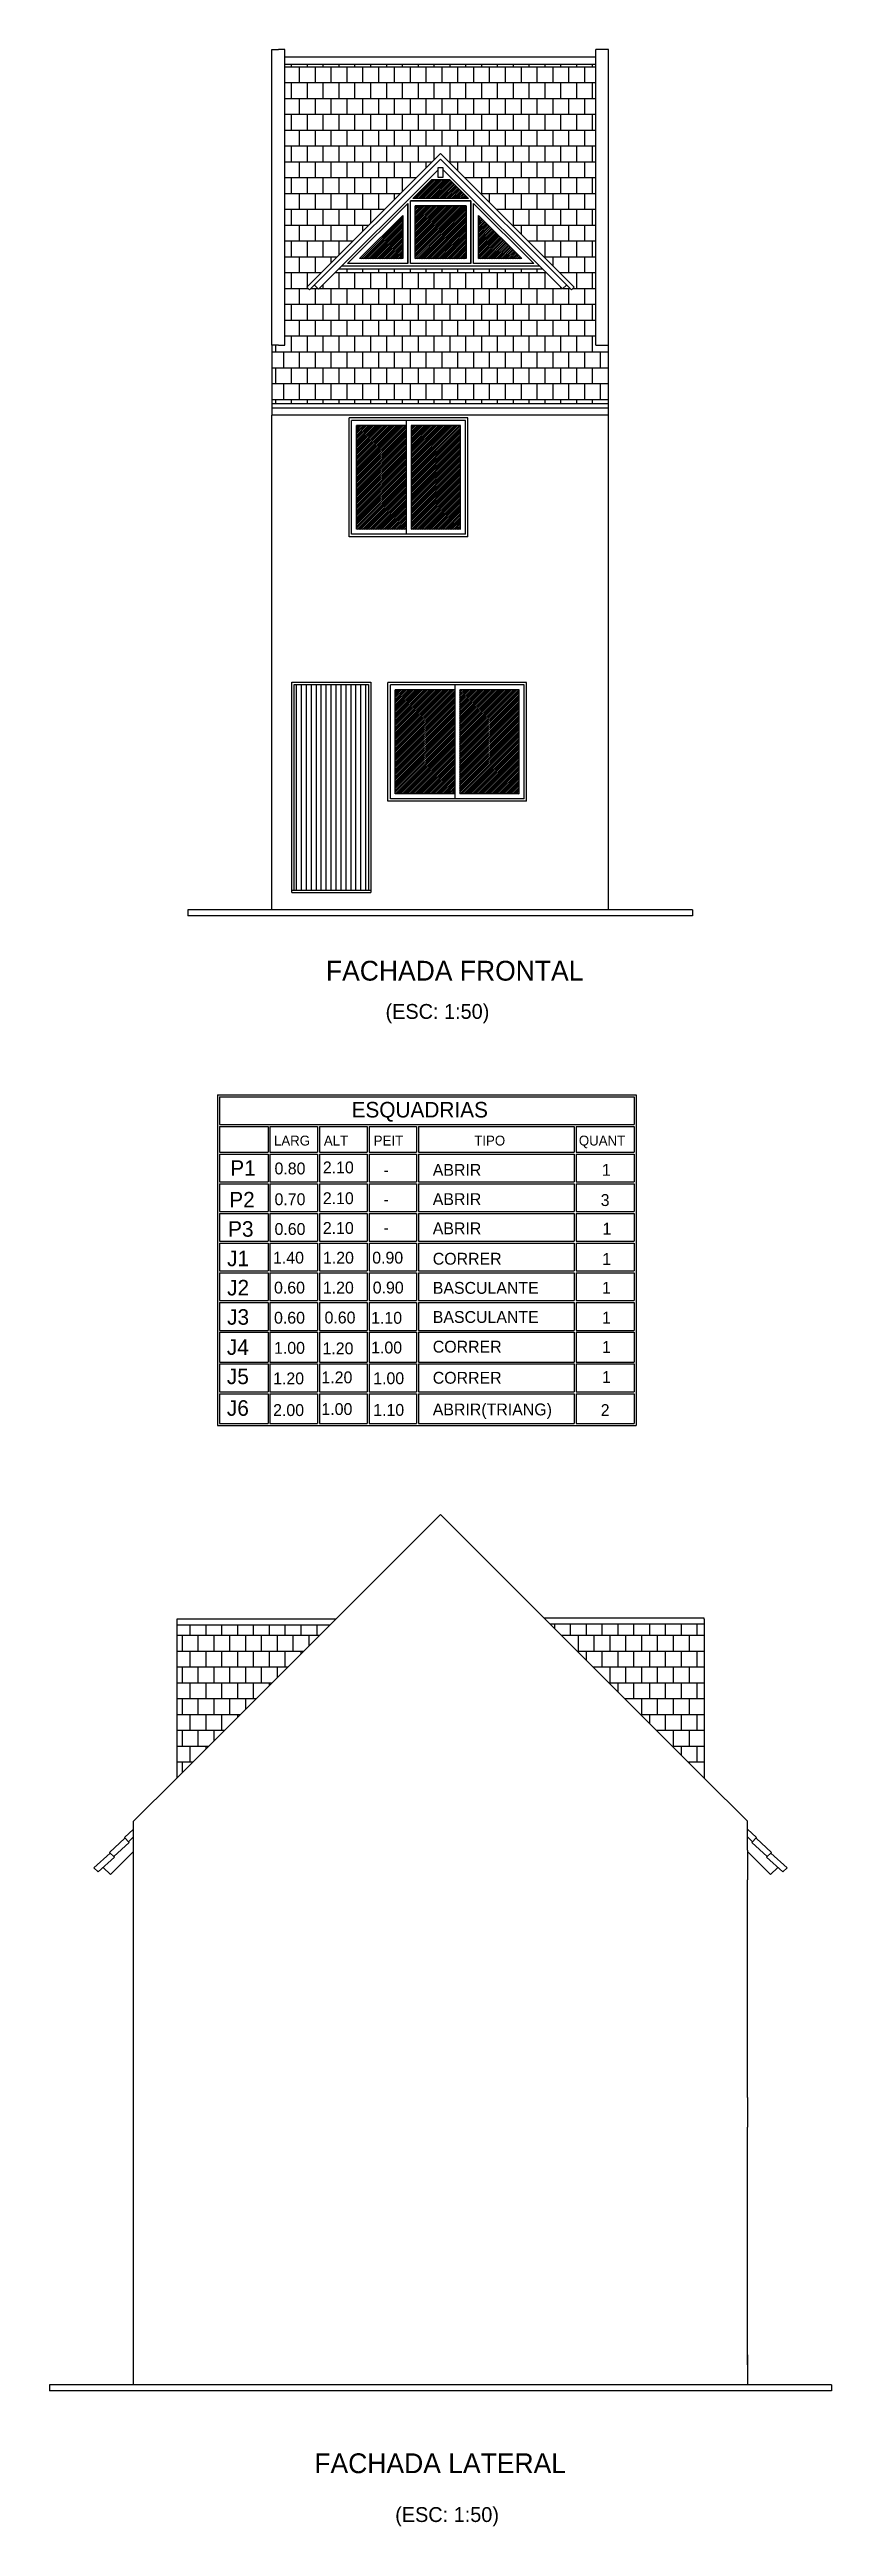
# Model space of a CAD drawing. Extents: x -74 to 202, y -59 to 73.
# Drawn here: x 29.16 to 37.06, y -9.23 to 15.79 of the extents above; entities that cross this region are included whole.
import ezdxf
from ezdxf.enums import TextEntityAlignment as Align

# ---------------------------------------------------------------- set-up
doc = ezdxf.new("R2010")
doc.units = 0
doc.layers.get('0').update_dxf_attribs({"linetype": 'CONTINUOUS'})
for name, color, linetype in [('GRAMA', 72, 'CONTINUOUS'), ('PAREDECORTE', 3, 'CONTINUOUS'), ('TELHADO', 20, 'CONTINUOUS'), ('TEXTO', 1, 'CONTINUOUS'), ('VIDROEX', 135, 'CONTINUOUS'), ('VISTAL', 30, 'CONTINUOUS'), ('VISTAP', 244, 'CONTINUOUS')]:
    doc.layers.add(name, color=color, linetype=linetype)

msp = doc.modelspace()

# ---------------------------------------------------------------- texts
at = {"layer": 'TEXTO', "color": 1, "linetype": 'CONTINUOUS'}
for s, height, p in [('FACHADA FRONTAL  ', 0.2, (33.32519, 6.48743)), ('(ESC: 1:50)', 0.15, (33.07664, 6.05745)), ('FACHADA LATERAL', 0.2, (33.10443, -8.59101)), ('(ESC: 1:50)', 0.15, (33.17397, -9.12808))]:
    msp.add_text(s, height=height, dxfattribs=at).set_placement(p, align=Align.MIDDLE)
at = {"layer": 'TEXTO', "color": 244, "linetype": 'CONTINUOUS', "ltscale": 0.3}
for s, height, p in [('ESQUADRIAS', 0.157047, (32.2095, 5.00485)), ('LARG', 0.1, (31.42599, 4.72121)), ('ALT', 0.1, (31.92967, 4.72121)), ('PEIT', 0.1, (32.43335, 4.72121)), ('TIPO', 0.1, (33.44867, 4.72121)), ('QUANT', 0.1, (34.50482, 4.72121)), ('P1', 0.157047, (30.98485, 4.41516)), ('P2', 0.157047, (30.97433, 4.09589)), ('P3', 0.157047, (30.96264, 3.79997)), ('J1', 0.157047, (30.95276, 3.50245)), ('J2', 0.157047, (30.95276, 3.2067)), ('J3', 0.157047, (30.95276, 2.91095)), ('J4', 0.157047, (30.95022, 2.6067)), ('J5', 0.157047, (30.95022, 2.31095)), ('J6', 0.157047, (30.95022, 1.99095))]:
    msp.add_text(s, height=height, dxfattribs=at).set_placement(p)
at = {"layer": 'TEXTO', "color": 244, "linetype": 'CONTINUOUS', "ltscale": 0.2}
for s, p in [('0.80', (31.43146, 4.4297)), ('2.10', (31.91938, 4.44007)), ('ABRIR', (33.02957, 4.41516)), ('1', (34.73714, 4.41516)), ('-', (32.53175, 4.41516)), ('0.70', (31.43146, 4.11874)), ('2.10', (31.91938, 4.1291)), ('-', (32.53175, 4.11883)), ('ABRIR', (33.02957, 4.11987)), ('3', (34.72539, 4.11025)), ('0.60', (31.43146, 3.81814)), ('2.10', (31.91938, 3.8285)), ('-', (32.53175, 3.83206)), ('ABRIR', (33.02957, 3.82457)), ('1', (34.74354, 3.8215)), ('1.40', (31.41634, 3.52864)), ('1.20', (31.92069, 3.52807)), ('0.90', (32.41825, 3.52848)), ('CORRER', (33.02957, 3.51754)), ('1', (34.7409, 3.51554)), ('0.60', (31.42664, 3.22602)), ('1.20', (31.91978, 3.22596)), ('0.90', (32.42347, 3.22644)), ('BASCULANTE', (33.02957, 3.22329)), ('1', (34.73825, 3.22393)), ('0.60', (31.42664, 2.92161)), ('0.60', (31.93659, 2.92369)), ('1.10', (32.40729, 2.92075)), ('BASCULANTE', (33.02957, 2.92905)), ('1', (34.73825, 2.92274)), ('1.00', (31.42664, 2.61721)), ('1.20', (31.91625, 2.61189)), ('1.00', (32.40729, 2.62082)), ('CORRER', (33.02957, 2.62911)), ('1', (34.73826, 2.62636)), ('1.20', (31.41727, 2.30856)), ('1.20', (31.90518, 2.31893)), ('1.00', (32.42817, 2.31044)), ('CORRER', (33.02957, 2.31497)), ('1', (34.73826, 2.32204)), ('2.00', (31.41727, 1.98856)), ('1.00', (31.90518, 1.99893)), ('1.10', (32.42817, 1.99044)), ('ABRIR(TRIANG)', (33.02957, 1.99497)), ('2', (34.72579, 1.98845))]:
    msp.add_text(s, height=0.12, dxfattribs=at).set_placement(p)

# ---------------------------------------------------------------- blocks, each defined once
blk = doc.blocks.new('*X39')
at = {"color": 0, "linetype": 'CONTINUOUS'}
for p, q in [((62.24, 12.16), (62.24, 12.262)), ((62.4, 12.16), (62.4, 12.262)), ((62.56, 12.16), (62.56, 12.262)), ((62.72, 12.16), (62.72, 12.262)), ((62.88, 12.16), (62.88, 12.262)), ((63.04, 12.16), (63.04, 12.262)), ((63.2, 12.16), (63.2, 12.262)), ((63.36, 12.16), (63.36, 12.262)), ((63.52, 12.16), (63.52, 12.262)), ((65.92, 12.227), (65.92, 12.27)), ((66.08, 12.16), (66.08, 12.27)), ((66.24, 12.16), (66.24, 12.27)), ((66.4, 12.16), (66.4, 12.27)), ((66.56, 12.16), (66.56, 12.27)), ((66.72, 12.16), (66.72, 12.27)), ((66.88, 12.16), (66.88, 12.27)), ((67.04, 12.16), (67.04, 12.27)), ((67.2, 12.16), (67.2, 12.27)), ((67.36, 12.16), (67.36, 12.27)), ((62.104, 12.16), (63.547, 12.16)), ((62.16, 12), (62.16, 12.16)), ((62.32, 12), (62.32, 12.16)), ((62.48, 12), (62.48, 12.16)), ((62.64, 12), (62.64, 12.16)), ((62.8, 12), (62.8, 12.16)), ((62.96, 12), (62.96, 12.16)), ((63.12, 12), (63.12, 12.16)), ((63.28, 12), (63.28, 12.16)), ((63.44, 12.053), (63.44, 12.16)), ((65.987, 12.16), (67.43, 12.16)), ((66, 12.147), (66, 12.16)), ((66.16, 12), (66.16, 12.16)), ((66.32, 12), (66.32, 12.16)), ((66.48, 12), (66.48, 12.16)), ((66.64, 12), (66.64, 12.16)), ((66.8, 12), (66.8, 12.16)), ((66.96, 12), (66.96, 12.16)), ((67.12, 12), (67.12, 12.16)), ((67.28, 12), (67.28, 12.16)), ((62.104, 12), (63.387, 12)), ((62.104, 11.84), (63.227, 11.84)), ((62.16, 11.68), (62.16, 11.84)), ((62.24, 11.84), (62.24, 12)), ((62.32, 11.68), (62.32, 11.84)), ((62.4, 11.84), (62.4, 12)), ((62.48, 11.68), (62.48, 11.84)), ((62.56, 11.84), (62.56, 12)), ((62.64, 11.68), (62.64, 11.84)), ((62.72, 11.84), (62.72, 12)), ((62.8, 11.68), (62.8, 11.84)), ((62.88, 11.84), (62.88, 12)), ((62.96, 11.68), (62.96, 11.84)), ((63.04, 11.84), (63.04, 12)), ((63.12, 11.733), (63.12, 11.84)), ((63.2, 11.84), (63.2, 12)), ((63.36, 11.973), (63.36, 12)), ((66.147, 12), (67.43, 12)), ((66.24, 11.907), (66.24, 12)), ((66.307, 11.84), (67.43, 11.84)), ((66.32, 11.827), (66.32, 11.84)), ((66.4, 11.84), (66.4, 12)), ((66.48, 11.68), (66.48, 11.84)), ((66.56, 11.84), (66.56, 12)), ((66.64, 11.68), (66.64, 11.84)), ((66.72, 11.84), (66.72, 12)), ((66.8, 11.68), (66.8, 11.84)), ((66.88, 11.84), (66.88, 12)), ((66.96, 11.68), (66.96, 11.84)), ((67.04, 11.84), (67.04, 12)), ((67.12, 11.68), (67.12, 11.84)), ((67.2, 11.84), (67.2, 12)), ((67.28, 11.68), (67.28, 11.84)), ((67.36, 11.84), (67.36, 12)), ((62.104, 11.68), (63.067, 11.68)), ((62.104, 11.52), (62.907, 11.52)), ((62.16, 11.36), (62.16, 11.52)), ((62.24, 11.52), (62.24, 11.68)), ((62.32, 11.36), (62.32, 11.52)), ((62.4, 11.52), (62.4, 11.68)), ((62.48, 11.36), (62.48, 11.52)), ((62.56, 11.52), (62.56, 11.68)), ((62.64, 11.36), (62.64, 11.52)), ((62.72, 11.52), (62.72, 11.68)), ((62.8, 11.413), (62.8, 11.52)), ((62.88, 11.52), (62.88, 11.68)), ((63.04, 11.653), (63.04, 11.68)), ((66.467, 11.68), (67.43, 11.68)), ((66.56, 11.587), (66.56, 11.68)), ((66.627, 11.52), (67.43, 11.52)), ((66.64, 11.507), (66.64, 11.52)), ((66.72, 11.52), (66.72, 11.68)), ((66.8, 11.36), (66.8, 11.52)), ((66.88, 11.52), (66.88, 11.68)), ((66.96, 11.36), (66.96, 11.52)), ((67.04, 11.52), (67.04, 11.68)), ((67.12, 11.36), (67.12, 11.52)), ((67.2, 11.52), (67.2, 11.68)), ((67.28, 11.36), (67.28, 11.52)), ((67.36, 11.52), (67.36, 11.68)), ((62.104, 11.36), (62.747, 11.36)), ((62.24, 11.2), (62.24, 11.36)), ((62.4, 11.2), (62.4, 11.36)), ((62.56, 11.2), (62.56, 11.36)), ((62.72, 11.333), (62.72, 11.36)), ((66.787, 11.36), (67.43, 11.36)), ((66.88, 11.267), (66.88, 11.36)), ((67.04, 11.2), (67.04, 11.36)), ((67.2, 11.2), (67.2, 11.36)), ((67.36, 11.2), (67.36, 11.36)), ((62.104, 11.2), (62.587, 11.2)), ((62.104, 11.04), (62.427, 11.04)), ((62.16, 11.04), (62.16, 11.2)), ((62.24, 10.88), (62.24, 11.04)), ((62.32, 11.04), (62.32, 11.2)), ((62.4, 11.013), (62.4, 11.04)), ((62.48, 11.093), (62.48, 11.2)), ((66.947, 11.2), (67.43, 11.2)), ((66.96, 11.187), (66.96, 11.2)), ((67.107, 11.04), (67.43, 11.04)), ((67.12, 11.04), (67.12, 11.2)), ((67.2, 10.947), (67.2, 11.04)), ((67.28, 11.04), (67.28, 11.2)), ((67.36, 10.88), (67.36, 11.04)), ((62.104, 10.88), (62.267, 10.88)), ((62.16, 10.773), (62.16, 10.88)), ((67.267, 10.88), (67.43, 10.88)), ((67.28, 10.867), (67.28, 10.88)), ((62.104, 10.72), (62.107, 10.72)), ((67.427, 10.72), (67.43, 10.72))]:
    blk.add_line(p, q, dxfattribs=at)
blk = doc.blocks.new('*X118')
at = {"color": 0, "linetype": 'CONTINUOUS'}
for p, q in [((17.531, 0.32), (20.671, 0.32)), ((17.6, 0.32), (17.6, 0.344)), ((17.68, 0.16), (17.68, 0.32)), ((17.76, 0.32), (17.76, 0.344)), ((17.84, 0.16), (17.84, 0.32)), ((17.92, 0.32), (17.92, 0.344)), ((18, 0.16), (18, 0.32)), ((18.08, 0.32), (18.08, 0.344)), ((18.16, 0.16), (18.16, 0.32)), ((18.24, 0.32), (18.24, 0.344)), ((18.32, 0.16), (18.32, 0.32)), ((18.4, 0.32), (18.4, 0.344)), ((18.48, 0.16), (18.48, 0.32)), ((18.56, 0.32), (18.56, 0.344)), ((18.64, 0.16), (18.64, 0.32)), ((18.72, 0.32), (18.72, 0.344)), ((18.8, 0.16), (18.8, 0.32)), ((18.88, 0.32), (18.88, 0.344)), ((18.96, 0.16), (18.96, 0.32)), ((19.04, 0.32), (19.04, 0.344)), ((19.12, 0.16), (19.12, 0.32)), ((19.2, 0.32), (19.2, 0.344)), ((19.28, 0.16), (19.28, 0.32)), ((19.36, 0.32), (19.36, 0.344)), ((19.44, 0.16), (19.44, 0.32)), ((19.52, 0.32), (19.52, 0.344)), ((19.6, 0.16), (19.6, 0.32)), ((19.68, 0.32), (19.68, 0.344)), ((19.76, 0.16), (19.76, 0.32)), ((19.84, 0.32), (19.84, 0.344)), ((19.92, 0.16), (19.92, 0.32)), ((20, 0.32), (20, 0.344)), ((20.08, 0.16), (20.08, 0.32)), ((20.16, 0.32), (20.16, 0.344)), ((20.24, 0.16), (20.24, 0.32)), ((20.32, 0.32), (20.32, 0.344)), ((20.4, 0.16), (20.4, 0.32)), ((20.48, 0.32), (20.48, 0.344)), ((20.56, 0.16), (20.56, 0.32)), ((20.64, 0.32), (20.64, 0.344)), ((17.531, 0.16), (20.671, 0.16)), ((17.531, 0), (20.671, 0)), ((17.6, 0), (17.6, 0.16)), ((17.76, 0), (17.76, 0.16)), ((17.84, -0.16), (17.84, 0)), ((17.92, 0), (17.92, 0.16)), ((18.08, 0), (18.08, 0.16)), ((18.24, 0), (18.24, 0.16)), ((18.32, -0.16), (18.32, 0)), ((18.4, 0), (18.4, 0.16)), ((18.48, -0.16), (18.48, 0)), ((18.56, 0), (18.56, 0.16)), ((18.64, -0.16), (18.64, 0)), ((18.72, 0), (18.72, 0.16)), ((18.8, -0.16), (18.8, 0)), ((18.88, 0), (18.88, 0.16)), ((19.04, 0), (19.04, 0.16)), ((19.2, 0), (19.2, 0.16)), ((19.36, 0), (19.36, 0.16)), ((19.52, 0), (19.52, 0.16)), ((19.68, 0), (19.68, 0.16)), ((19.84, 0), (19.84, 0.16)), ((20, 0), (20, 0.16)), ((20.16, 0), (20.16, 0.16)), ((20.32, 0), (20.32, 0.16)), ((20.48, 0), (20.48, 0.16)), ((20.64, 0), (20.64, 0.16)), ((17.531, -0.16), (20.671, -0.16)), ((17.6, -0.32), (17.6, -0.16)), ((17.68, -0.16), (17.68, 0)), ((17.76, -0.32), (17.76, -0.16)), ((17.92, -0.32), (17.92, -0.16)), ((18, -0.16), (18, 0)), ((18.08, -0.32), (18.08, -0.16)), ((18.16, -0.16), (18.16, 0)), ((18.24, -0.32), (18.24, -0.16)), ((18.4, -0.32), (18.4, -0.16)), ((18.56, -0.32), (18.56, -0.16)), ((18.72, -0.32), (18.72, -0.16)), ((18.88, -0.32), (18.88, -0.16)), ((18.96, -0.16), (18.96, 0)), ((19.04, -0.32), (19.04, -0.16)), ((19.12, -0.16), (19.12, 0)), ((19.2, -0.32), (19.2, -0.16)), ((19.28, -0.16), (19.28, 0)), ((19.36, -0.32), (19.36, -0.16)), ((19.44, -0.16), (19.44, 0)), ((19.52, -0.32), (19.52, -0.16)), ((19.6, -0.16), (19.6, 0)), ((19.68, -0.32), (19.68, -0.16)), ((19.76, -0.16), (19.76, 0)), ((19.84, -0.32), (19.84, -0.16)), ((19.92, -0.16), (19.92, 0)), ((20, -0.32), (20, -0.16)), ((20.08, -0.16), (20.08, 0)), ((20.16, -0.32), (20.16, -0.16)), ((20.24, -0.16), (20.24, 0)), ((20.32, -0.32), (20.32, -0.16)), ((20.4, -0.16), (20.4, 0)), ((20.48, -0.32), (20.48, -0.16)), ((20.56, -0.16), (20.56, 0)), ((20.64, -0.32), (20.64, -0.16)), ((17.531, -0.32), (20.671, -0.32)), ((17.531, -0.48), (20.671, -0.48)), ((17.6, -0.64), (17.6, -0.48)), ((17.68, -0.48), (17.68, -0.32)), ((17.76, -0.64), (17.76, -0.48)), ((17.84, -0.48), (17.84, -0.32)), ((17.92, -0.64), (17.92, -0.48)), ((18, -0.48), (18, -0.32)), ((18.08, -0.64), (18.08, -0.48)), ((18.16, -0.48), (18.16, -0.32)), ((18.24, -0.64), (18.24, -0.48)), ((18.32, -0.48), (18.32, -0.32)), ((18.4, -0.64), (18.4, -0.48)), ((18.48, -0.48), (18.48, -0.32)), ((18.56, -0.64), (18.56, -0.48)), ((18.64, -0.48), (18.64, -0.32)), ((18.72, -0.64), (18.72, -0.48)), ((18.8, -0.48), (18.8, -0.32)), ((18.88, -0.64), (18.88, -0.48)), ((18.96, -0.48), (18.96, -0.32)), ((19.04, -0.62), (19.04, -0.48)), ((19.12, -0.48), (19.12, -0.32)), ((19.2, -0.64), (19.2, -0.48)), ((19.28, -0.48), (19.28, -0.32)), ((19.36, -0.64), (19.36, -0.48)), ((19.44, -0.48), (19.44, -0.32)), ((19.52, -0.64), (19.52, -0.48)), ((19.6, -0.48), (19.6, -0.32)), ((19.68, -0.64), (19.68, -0.48)), ((19.76, -0.48), (19.76, -0.32)), ((19.84, -0.64), (19.84, -0.48)), ((19.92, -0.48), (19.92, -0.32)), ((20, -0.64), (20, -0.48)), ((20.08, -0.48), (20.08, -0.32)), ((20.16, -0.64), (20.16, -0.48)), ((20.24, -0.48), (20.24, -0.32)), ((20.32, -0.64), (20.32, -0.48)), ((20.4, -0.48), (20.4, -0.32)), ((20.48, -0.64), (20.48, -0.48)), ((20.56, -0.48), (20.56, -0.32)), ((20.64, -0.64), (20.64, -0.48)), ((17.531, -0.64), (19.02, -0.64)), ((17.68, -0.8), (17.68, -0.64)), ((17.84, -0.8), (17.84, -0.64)), ((18, -0.8), (18, -0.64)), ((18.16, -0.8), (18.16, -0.64)), ((18.32, -0.8), (18.32, -0.64)), ((18.48, -0.8), (18.48, -0.64)), ((18.64, -0.8), (18.64, -0.64)), ((18.8, -0.8), (18.8, -0.64)), ((18.96, -0.7), (18.96, -0.64)), ((19.187, -0.64), (20.671, -0.64)), ((19.28, -0.733), (19.28, -0.64)), ((19.44, -0.8), (19.44, -0.64)), ((19.6, -0.8), (19.6, -0.64)), ((19.76, -0.8), (19.76, -0.64)), ((19.92, -0.8), (19.92, -0.64)), ((20.08, -0.8), (20.08, -0.64)), ((20.24, -0.8), (20.24, -0.64)), ((20.4, -0.8), (20.4, -0.64)), ((20.56, -0.8), (20.56, -0.64)), ((17.531, -0.8), (18.86, -0.8)), ((17.531, -0.96), (18.7, -0.96)), ((17.6, -0.96), (17.6, -0.8)), ((17.68, -1.12), (17.68, -0.96)), ((17.76, -0.96), (17.76, -0.8)), ((17.84, -1.12), (17.84, -0.96)), ((17.92, -0.96), (17.92, -0.8)), ((18, -1.12), (18, -0.96)), ((18.08, -0.96), (18.08, -0.8)), ((18.16, -1.12), (18.16, -0.96)), ((18.24, -0.96), (18.24, -0.8)), ((18.32, -1.12), (18.32, -0.96)), ((18.4, -0.96), (18.4, -0.8)), ((18.48, -1.12), (18.48, -0.96)), ((18.56, -0.96), (18.56, -0.8)), ((18.64, -1.02), (18.64, -0.96)), ((18.72, -0.94), (18.72, -0.8)), ((19.347, -0.8), (20.671, -0.8)), ((19.36, -0.813), (19.36, -0.8)), ((19.507, -0.96), (20.671, -0.96)), ((19.52, -0.96), (19.52, -0.8)), ((19.6, -1.053), (19.6, -0.96)), ((19.68, -0.96), (19.68, -0.8)), ((19.76, -1.12), (19.76, -0.96)), ((19.84, -0.96), (19.84, -0.8)), ((19.92, -1.12), (19.92, -0.96)), ((20, -0.96), (20, -0.8)), ((20.08, -1.12), (20.08, -0.96)), ((20.16, -0.96), (20.16, -0.8)), ((20.24, -1.12), (20.24, -0.96)), ((20.32, -0.96), (20.32, -0.8)), ((20.4, -1.12), (20.4, -0.96)), ((20.48, -0.96), (20.48, -0.8)), ((20.56, -1.12), (20.56, -0.96)), ((20.64, -0.96), (20.64, -0.8)), ((17.531, -1.12), (18.54, -1.12)), ((17.6, -1.28), (17.6, -1.12)), ((17.76, -1.28), (17.76, -1.12)), ((17.92, -1.28), (17.92, -1.12)), ((18.08, -1.28), (18.08, -1.12)), ((18.24, -1.28), (18.24, -1.12)), ((18.4, -1.26), (18.4, -1.12)), ((19.667, -1.12), (20.671, -1.12)), ((19.68, -1.133), (19.68, -1.12)), ((19.84, -1.28), (19.84, -1.12)), ((20, -1.28), (20, -1.12)), ((20.16, -1.28), (20.16, -1.12)), ((20.32, -1.28), (20.32, -1.12)), ((20.48, -1.28), (20.48, -1.12)), ((20.64, -1.28), (20.64, -1.12)), ((17.531, -1.28), (18.38, -1.28)), ((17.531, -1.44), (18.22, -1.44)), ((17.6, -1.6), (17.6, -1.44)), ((17.68, -1.44), (17.68, -1.28)), ((17.76, -1.6), (17.76, -1.44)), ((17.84, -1.44), (17.84, -1.28)), ((17.92, -1.6), (17.92, -1.44)), ((18, -1.44), (18, -1.28)), ((18.08, -1.58), (18.08, -1.44)), ((18.16, -1.44), (18.16, -1.28)), ((18.32, -1.34), (18.32, -1.28)), ((19.827, -1.28), (20.671, -1.28)), ((19.92, -1.373), (19.92, -1.28)), ((19.987, -1.44), (20.671, -1.44)), ((20, -1.453), (20, -1.44)), ((20.08, -1.44), (20.08, -1.28)), ((20.16, -1.6), (20.16, -1.44)), ((20.24, -1.44), (20.24, -1.28)), ((20.32, -1.6), (20.32, -1.44)), ((20.4, -1.44), (20.4, -1.28)), ((20.48, -1.6), (20.48, -1.44)), ((20.56, -1.44), (20.56, -1.28)), ((20.64, -1.6), (20.64, -1.44)), ((17.531, -1.6), (18.06, -1.6)), ((17.68, -1.76), (17.68, -1.6)), ((17.84, -1.76), (17.84, -1.6)), ((18, -1.66), (18, -1.6)), ((18.16, -1.76), (18.16, -1.722)), ((18.32, -1.76), (18.32, -1.722)), ((18.48, -1.76), (18.48, -1.722)), ((18.64, -1.76), (18.64, -1.722)), ((18.8, -1.76), (18.8, -1.722)), ((18.96, -1.76), (18.96, -1.722)), ((19.12, -1.76), (19.12, -1.722)), ((19.28, -1.76), (19.28, -1.722)), ((19.44, -1.76), (19.44, -1.722)), ((19.6, -1.76), (19.6, -1.722)), ((19.76, -1.76), (19.76, -1.722)), ((19.92, -1.76), (19.92, -1.722)), ((20.08, -1.76), (20.08, -1.722)), ((20.147, -1.6), (20.671, -1.6)), ((20.24, -1.693), (20.24, -1.6)), ((20.4, -1.76), (20.4, -1.6)), ((20.56, -1.76), (20.56, -1.6)), ((17.531, -1.76), (17.9, -1.76)), ((17.531, -1.92), (17.767, -1.92)), ((17.6, -1.92), (17.6, -1.76)), ((17.68, -2.08), (17.68, -1.92)), ((17.76, -1.9), (17.76, -1.76)), ((17.76, -1.92), (17.76, -1.913)), ((17.84, -2.08), (17.84, -1.92)), ((17.92, -1.92), (17.92, -1.879)), ((18, -2.08), (18, -1.92)), ((18.08, -1.92), (18.08, -1.76)), ((18.16, -2.08), (18.16, -1.92)), ((18.24, -1.92), (18.24, -1.76)), ((18.32, -2.08), (18.32, -1.92)), ((18.4, -1.92), (18.4, -1.76)), ((18.48, -2.08), (18.48, -1.92)), ((18.56, -1.92), (18.56, -1.76)), ((18.64, -2.08), (18.64, -1.92)), ((18.72, -1.92), (18.72, -1.76)), ((18.8, -2.08), (18.8, -1.92)), ((18.88, -1.92), (18.88, -1.76)), ((18.96, -2.08), (18.96, -1.92)), ((19.04, -1.92), (19.04, -1.76)), ((19.12, -2.08), (19.12, -1.92)), ((19.2, -1.92), (19.2, -1.76)), ((19.28, -2.08), (19.28, -1.92)), ((19.36, -1.92), (19.36, -1.76)), ((19.44, -2.08), (19.44, -1.92)), ((19.52, -1.92), (19.52, -1.76)), ((19.6, -2.08), (19.6, -1.92)), ((19.68, -1.92), (19.68, -1.76)), ((19.76, -2.08), (19.76, -1.92)), ((19.84, -1.92), (19.84, -1.76)), ((19.92, -2.08), (19.92, -1.92)), ((20, -1.92), (20, -1.76)), ((20.08, -2.08), (20.08, -1.92)), ((20.16, -1.92), (20.16, -1.76)), ((20.24, -2.08), (20.24, -1.92)), ((20.307, -1.76), (20.671, -1.76)), ((20.32, -1.773), (20.32, -1.76)), ((20.32, -1.92), (20.32, -1.909)), ((20.4, -2.08), (20.4, -1.92)), ((20.44, -1.92), (20.671, -1.92)), ((20.48, -1.92), (20.48, -1.76)), ((20.56, -2.08), (20.56, -1.92)), ((20.64, -1.92), (20.64, -1.76)), ((17.531, -2.08), (20.671, -2.08)), ((17.531, -2.24), (20.671, -2.24)), ((17.6, -2.24), (17.6, -2.08)), ((17.68, -2.4), (17.68, -2.24)), ((17.76, -2.24), (17.76, -2.08)), ((17.84, -2.4), (17.84, -2.24)), ((17.92, -2.24), (17.92, -2.08)), ((18, -2.4), (18, -2.24)), ((18.08, -2.24), (18.08, -2.08)), ((18.16, -2.4), (18.16, -2.24)), ((18.24, -2.24), (18.24, -2.08)), ((18.32, -2.4), (18.32, -2.24)), ((18.4, -2.24), (18.4, -2.08)), ((18.48, -2.4), (18.48, -2.24)), ((18.56, -2.24), (18.56, -2.08)), ((18.64, -2.4), (18.64, -2.24)), ((18.72, -2.24), (18.72, -2.08)), ((18.8, -2.4), (18.8, -2.24)), ((18.88, -2.24), (18.88, -2.08)), ((18.96, -2.4), (18.96, -2.24)), ((19.04, -2.24), (19.04, -2.08)), ((19.12, -2.4), (19.12, -2.24)), ((19.2, -2.24), (19.2, -2.08)), ((19.28, -2.4), (19.28, -2.24)), ((19.36, -2.24), (19.36, -2.08)), ((19.44, -2.4), (19.44, -2.24)), ((19.52, -2.24), (19.52, -2.08)), ((19.6, -2.4), (19.6, -2.24)), ((19.68, -2.24), (19.68, -2.08)), ((19.76, -2.4), (19.76, -2.24)), ((19.84, -2.24), (19.84, -2.08)), ((19.92, -2.4), (19.92, -2.24)), ((20, -2.24), (20, -2.08)), ((20.08, -2.4), (20.08, -2.24)), ((20.16, -2.24), (20.16, -2.08)), ((20.24, -2.4), (20.24, -2.24)), ((20.32, -2.24), (20.32, -2.08)), ((20.4, -2.4), (20.4, -2.24)), ((20.48, -2.24), (20.48, -2.08)), ((20.56, -2.4), (20.56, -2.24)), ((20.64, -2.24), (20.64, -2.08)), ((17.44, -2.56), (17.44, -2.493)), ((17.531, -2.4), (20.671, -2.4)), ((17.6, -2.56), (17.6, -2.4)), ((17.76, -2.56), (17.76, -2.4)), ((17.92, -2.56), (17.92, -2.4)), ((18.08, -2.56), (18.08, -2.4)), ((18.24, -2.56), (18.24, -2.4)), ((18.4, -2.56), (18.4, -2.4)), ((18.56, -2.56), (18.56, -2.4)), ((18.72, -2.56), (18.72, -2.4)), ((18.88, -2.56), (18.88, -2.4)), ((19.04, -2.56), (19.04, -2.4)), ((19.2, -2.56), (19.2, -2.4)), ((19.36, -2.56), (19.36, -2.4)), ((19.52, -2.56), (19.52, -2.4)), ((19.68, -2.56), (19.68, -2.4)), ((19.84, -2.56), (19.84, -2.4)), ((20, -2.56), (20, -2.4)), ((20.16, -2.56), (20.16, -2.4)), ((20.32, -2.56), (20.32, -2.4)), ((20.48, -2.56), (20.48, -2.4)), ((20.64, -2.56), (20.64, -2.4)), ((20.8, -2.56), (20.8, -2.493)), ((17.401, -2.56), (20.801, -2.56)), ((17.401, -2.72), (20.801, -2.72)), ((17.44, -2.88), (17.44, -2.72)), ((17.52, -2.72), (17.52, -2.56)), ((17.6, -2.88), (17.6, -2.72)), ((17.68, -2.72), (17.68, -2.56)), ((17.76, -2.88), (17.76, -2.72)), ((17.84, -2.72), (17.84, -2.56)), ((17.92, -2.88), (17.92, -2.72)), ((18, -2.72), (18, -2.56)), ((18.08, -2.88), (18.08, -2.72)), ((18.16, -2.72), (18.16, -2.56)), ((18.24, -2.88), (18.24, -2.72)), ((18.32, -2.72), (18.32, -2.56)), ((18.4, -2.88), (18.4, -2.72)), ((18.48, -2.72), (18.48, -2.56)), ((18.56, -2.88), (18.56, -2.72)), ((18.64, -2.72), (18.64, -2.56)), ((18.72, -2.88), (18.72, -2.72)), ((18.8, -2.72), (18.8, -2.56)), ((18.88, -2.88), (18.88, -2.72)), ((18.96, -2.72), (18.96, -2.56)), ((19.04, -2.88), (19.04, -2.72)), ((19.12, -2.72), (19.12, -2.56)), ((19.2, -2.88), (19.2, -2.72)), ((19.28, -2.72), (19.28, -2.56)), ((19.36, -2.88), (19.36, -2.72)), ((19.44, -2.72), (19.44, -2.56)), ((19.52, -2.88), (19.52, -2.72)), ((19.6, -2.72), (19.6, -2.56)), ((19.68, -2.88), (19.68, -2.72)), ((19.76, -2.72), (19.76, -2.56)), ((19.84, -2.88), (19.84, -2.72)), ((19.92, -2.72), (19.92, -2.56)), ((20, -2.88), (20, -2.72)), ((20.08, -2.72), (20.08, -2.56)), ((20.16, -2.88), (20.16, -2.72)), ((20.24, -2.72), (20.24, -2.56)), ((20.32, -2.88), (20.32, -2.72)), ((20.4, -2.72), (20.4, -2.56)), ((20.48, -2.88), (20.48, -2.72)), ((20.56, -2.72), (20.56, -2.56)), ((20.64, -2.88), (20.64, -2.72)), ((20.72, -2.72), (20.72, -2.56)), ((20.8, -2.88), (20.8, -2.72)), ((17.401, -2.88), (20.801, -2.88)), ((17.52, -3.04), (17.52, -2.88)), ((17.68, -3.04), (17.68, -2.88)), ((17.84, -3.04), (17.84, -2.88)), ((18, -3.04), (18, -2.88)), ((18.16, -3.04), (18.16, -2.88)), ((18.32, -3.04), (18.32, -2.88)), ((18.48, -3.04), (18.48, -2.88)), ((18.64, -3.04), (18.64, -2.88)), ((18.8, -3.04), (18.8, -2.88)), ((18.96, -3.04), (18.96, -2.88)), ((19.12, -3.04), (19.12, -2.88)), ((19.28, -3.04), (19.28, -2.88)), ((19.44, -3.04), (19.44, -2.88)), ((19.6, -3.04), (19.6, -2.88)), ((19.76, -3.04), (19.76, -2.88)), ((19.92, -3.04), (19.92, -2.88)), ((20.08, -3.04), (20.08, -2.88)), ((20.24, -3.04), (20.24, -2.88)), ((20.4, -3.04), (20.4, -2.88)), ((20.56, -3.04), (20.56, -2.88)), ((20.72, -3.04), (20.72, -2.88)), ((17.401, -3.04), (20.801, -3.04)), ((17.44, -3.084), (17.44, -3.04)), ((17.6, -3.084), (17.6, -3.04)), ((17.76, -3.084), (17.76, -3.04)), ((17.92, -3.084), (17.92, -3.04)), ((18.08, -3.084), (18.08, -3.04)), ((18.24, -3.084), (18.24, -3.04)), ((18.4, -3.084), (18.4, -3.04)), ((18.56, -3.084), (18.56, -3.04)), ((18.72, -3.084), (18.72, -3.04)), ((18.88, -3.084), (18.88, -3.04)), ((19.04, -3.084), (19.04, -3.04)), ((19.2, -3.084), (19.2, -3.04)), ((19.36, -3.084), (19.36, -3.04)), ((19.52, -3.084), (19.52, -3.04)), ((19.68, -3.084), (19.68, -3.04)), ((19.84, -3.084), (19.84, -3.04)), ((20, -3.084), (20, -3.04)), ((20.16, -3.084), (20.16, -3.04)), ((20.32, -3.084), (20.32, -3.04)), ((20.48, -3.084), (20.48, -3.04)), ((20.64, -3.084), (20.64, -3.04)), ((20.8, -3.084), (20.8, -3.04))]:
    blk.add_line(p, q, dxfattribs=at)
blk = doc.blocks.new('*X119')
at = {"color": 0, "linetype": 'CONTINUOUS'}
for p, q in [((18.842, -1.01), (19.03, -0.822)), ((18.859, -1.01), (19.047, -0.822)), ((18.877, -1.01), (19.065, -0.822)), ((18.895, -1.01), (19.083, -0.822)), ((18.912, -1.01), (19.1, -0.822)), ((18.93, -1.01), (19.118, -0.822)), ((18.948, -1.01), (19.136, -0.822)), ((18.965, -1.01), (19.153, -0.822)), ((18.983, -1.01), (19.171, -0.822)), ((19.001, -1.01), (19.189, -0.822)), ((19.018, -1.01), (19.202, -0.827)), ((19.036, -1.01), (19.211, -0.835)), ((19.054, -1.01), (19.22, -0.844)), ((19.071, -1.01), (19.229, -0.853)), ((19.089, -1.01), (19.238, -0.862)), ((19.107, -1.01), (19.246, -0.871)), ((19.124, -1.01), (19.255, -0.88)), ((19.142, -1.01), (19.264, -0.888)), ((19.16, -1.01), (19.273, -0.897)), ((19.177, -1.01), (19.282, -0.906)), ((19.195, -1.01), (19.291, -0.915)), ((19.213, -1.01), (19.299, -0.924)), ((19.23, -1.01), (19.308, -0.933)), ((19.248, -1.01), (19.317, -0.942)), ((19.266, -1.01), (19.326, -0.95)), ((19.283, -1.01), (19.335, -0.959)), ((19.301, -1.01), (19.344, -0.968)), ((19.319, -1.01), (19.352, -0.977)), ((19.337, -1.01), (19.361, -0.986)), ((19.354, -1.01), (19.37, -0.995)), ((18.304, -1.619), (18.724, -1.199)), ((18.322, -1.619), (18.724, -1.216)), ((18.339, -1.619), (18.724, -1.234)), ((18.849, -1.463), (19.226, -1.085)), ((18.849, -1.445), (19.208, -1.085)), ((18.849, -1.427), (19.191, -1.085)), ((18.849, -1.41), (19.173, -1.085)), ((18.849, -1.392), (19.155, -1.085)), ((18.849, -1.374), (19.138, -1.085)), ((18.849, -1.357), (19.12, -1.085)), ((18.849, -1.339), (19.102, -1.085)), ((18.849, -1.321), (19.085, -1.085)), ((18.849, -1.304), (19.067, -1.085)), ((18.849, -1.286), (19.049, -1.085)), ((18.849, -1.268), (19.032, -1.085)), ((18.849, -1.251), (19.014, -1.085)), ((18.849, -1.233), (18.996, -1.085)), ((18.849, -1.215), (18.979, -1.085)), ((18.849, -1.198), (18.961, -1.085)), ((18.849, -1.18), (18.943, -1.085)), ((18.849, -1.162), (18.926, -1.085)), ((18.849, -1.144), (18.908, -1.085)), ((18.849, -1.127), (18.89, -1.085)), ((18.849, -1.109), (18.873, -1.085)), ((18.849, -1.091), (18.855, -1.085)), ((18.849, -1.48), (19.244, -1.085)), ((18.849, -1.498), (19.262, -1.085)), ((18.849, -1.516), (19.279, -1.085)), ((18.849, -1.533), (19.297, -1.085)), ((18.849, -1.551), (19.315, -1.085)), ((18.849, -1.569), (19.332, -1.085)), ((18.849, -1.586), (19.35, -1.085)), ((18.849, -1.604), (19.361, -1.092)), ((18.852, -1.619), (19.361, -1.11)), ((18.87, -1.619), (19.361, -1.127)), ((18.887, -1.619), (19.361, -1.145)), ((18.905, -1.619), (19.361, -1.163)), ((18.923, -1.619), (19.361, -1.18)), ((18.94, -1.619), (19.361, -1.198)), ((18.958, -1.619), (19.361, -1.216)), ((18.976, -1.619), (19.361, -1.233)), ((18.993, -1.619), (19.361, -1.251)), ((19.372, -1.01), (19.379, -1.003)), ((19.486, -1.197), (19.494, -1.189)), ((19.486, -1.214), (19.503, -1.198)), ((19.486, -1.232), (19.512, -1.207)), ((19.486, -1.25), (19.52, -1.216)), ((19.486, -1.267), (19.529, -1.224)), ((19.486, -1.285), (19.538, -1.233)), ((19.486, -1.303), (19.547, -1.242)), ((19.486, -1.321), (19.556, -1.251)), ((18.357, -1.619), (18.724, -1.252)), ((18.375, -1.619), (18.724, -1.269)), ((18.392, -1.619), (18.724, -1.287)), ((18.41, -1.619), (18.724, -1.305)), ((18.428, -1.619), (18.724, -1.323)), ((18.445, -1.619), (18.724, -1.34)), ((18.463, -1.619), (18.724, -1.358)), ((18.481, -1.619), (18.724, -1.376)), ((18.498, -1.619), (18.724, -1.393)), ((18.516, -1.619), (18.724, -1.411)), ((18.534, -1.619), (18.724, -1.429)), ((18.551, -1.619), (18.724, -1.446)), ((18.569, -1.619), (18.724, -1.464)), ((18.587, -1.619), (18.724, -1.482)), ((18.604, -1.619), (18.724, -1.499)), ((19.011, -1.619), (19.361, -1.269)), ((19.029, -1.619), (19.361, -1.286)), ((19.046, -1.619), (19.361, -1.304)), ((19.064, -1.619), (19.361, -1.322)), ((19.082, -1.619), (19.361, -1.339)), ((19.099, -1.619), (19.361, -1.357)), ((19.117, -1.619), (19.361, -1.375)), ((19.135, -1.619), (19.361, -1.392)), ((19.152, -1.619), (19.361, -1.41)), ((19.17, -1.619), (19.361, -1.428)), ((19.188, -1.619), (19.361, -1.446)), ((19.206, -1.619), (19.361, -1.463)), ((19.223, -1.619), (19.361, -1.481)), ((19.241, -1.619), (19.361, -1.499)), ((19.486, -1.338), (19.565, -1.26)), ((19.486, -1.356), (19.573, -1.269)), ((19.486, -1.374), (19.582, -1.277)), ((19.486, -1.391), (19.591, -1.286)), ((19.486, -1.409), (19.6, -1.295)), ((19.486, -1.427), (19.609, -1.304)), ((19.486, -1.444), (19.618, -1.313)), ((19.486, -1.462), (19.626, -1.322)), ((19.486, -1.48), (19.635, -1.33)), ((19.486, -1.497), (19.644, -1.339)), ((19.486, -1.515), (19.653, -1.348)), ((19.486, -1.533), (19.662, -1.357)), ((19.486, -1.55), (19.671, -1.366)), ((19.486, -1.568), (19.679, -1.375)), ((19.486, -1.586), (19.688, -1.383)), ((19.486, -1.603), (19.697, -1.392)), ((19.488, -1.619), (19.706, -1.401)), ((19.506, -1.619), (19.715, -1.41)), ((19.524, -1.619), (19.724, -1.419)), ((19.541, -1.619), (19.733, -1.428)), ((19.559, -1.619), (19.741, -1.436)), ((19.577, -1.619), (19.75, -1.445)), ((19.594, -1.619), (19.759, -1.454)), ((19.612, -1.619), (19.768, -1.463)), ((19.63, -1.619), (19.777, -1.472)), ((19.647, -1.619), (19.786, -1.481)), ((19.665, -1.619), (19.794, -1.49)), ((19.683, -1.619), (19.803, -1.498)), ((18.622, -1.619), (18.724, -1.517)), ((18.64, -1.619), (18.724, -1.535)), ((18.657, -1.619), (18.724, -1.552)), ((18.675, -1.619), (18.724, -1.57)), ((18.693, -1.619), (18.724, -1.588)), ((18.711, -1.619), (18.724, -1.605)), ((19.259, -1.619), (19.361, -1.516)), ((19.276, -1.619), (19.361, -1.534)), ((19.294, -1.619), (19.361, -1.552)), ((19.312, -1.619), (19.361, -1.569)), ((19.329, -1.619), (19.361, -1.587)), ((19.347, -1.619), (19.361, -1.605)), ((19.7, -1.619), (19.812, -1.507)), ((19.718, -1.619), (19.821, -1.516)), ((19.736, -1.619), (19.83, -1.525)), ((19.754, -1.619), (19.839, -1.534)), ((19.771, -1.619), (19.847, -1.543)), ((19.789, -1.619), (19.856, -1.551)), ((19.807, -1.619), (19.865, -1.56)), ((19.824, -1.619), (19.874, -1.569)), ((19.842, -1.619), (19.883, -1.578)), ((19.86, -1.619), (19.892, -1.587)), ((19.877, -1.619), (19.9, -1.596)), ((19.895, -1.619), (19.909, -1.604)), ((19.913, -1.619), (19.918, -1.613))]:
    blk.add_line(p, q, dxfattribs=at)
blk = doc.blocks.new('*X120')
at = {"color": 0, "linetype": 'CONTINUOUS'}
for p, q in [((17.65, -7.997), (17.65, -5.922)), ((17.7, -7.997), (17.7, -5.922)), ((17.75, -7.997), (17.75, -5.922)), ((17.8, -7.997), (17.8, -5.922)), ((17.85, -7.997), (17.85, -5.922)), ((17.9, -7.997), (17.9, -5.922)), ((17.95, -7.997), (17.95, -5.922)), ((18, -7.997), (18, -5.922)), ((18.05, -7.997), (18.05, -5.922)), ((18.1, -7.997), (18.1, -5.922)), ((18.15, -7.997), (18.15, -5.922)), ((18.2, -7.997), (18.2, -5.922)), ((18.25, -7.997), (18.25, -5.922)), ((18.3, -7.997), (18.3, -5.922)), ((18.35, -7.997), (18.35, -5.922))]:
    blk.add_line(p, q, dxfattribs=at)
blk = doc.blocks.new('*X183')
at = {"color": 0, "linetype": 'CONTINUOUS'}
for p, q in [((32.26, 11.506), (32.75, 11.996)), ((32.26, 11.524), (32.732, 11.996)), ((32.26, 11.542), (32.715, 11.996)), ((32.26, 11.559), (32.697, 11.996)), ((32.26, 11.577), (32.679, 11.996)), ((32.26, 11.595), (32.662, 11.996)), ((32.26, 11.612), (32.644, 11.996)), ((32.26, 11.63), (32.626, 11.996)), ((32.26, 11.648), (32.609, 11.996)), ((32.26, 11.666), (32.591, 11.996)), ((32.26, 11.683), (32.573, 11.996)), ((32.26, 11.701), (32.556, 11.996)), ((32.26, 11.719), (32.538, 11.996)), ((32.26, 11.736), (32.52, 11.996)), ((32.26, 11.754), (32.503, 11.996)), ((32.26, 11.772), (32.485, 11.996)), ((32.26, 11.789), (32.467, 11.996)), ((32.26, 11.807), (32.45, 11.996)), ((32.26, 11.825), (32.432, 11.996)), ((32.26, 11.842), (32.414, 11.996)), ((32.26, 11.86), (32.397, 11.996)), ((32.26, 11.878), (32.379, 11.996)), ((32.26, 11.895), (32.361, 11.996)), ((32.26, 11.913), (32.343, 11.996)), ((32.26, 11.931), (32.326, 11.996)), ((32.26, 11.948), (32.308, 11.996)), ((32.26, 11.966), (32.29, 11.996)), ((32.26, 11.984), (32.273, 11.996)), ((32.26, 11.489), (32.76, 11.989)), ((32.26, 11.471), (32.76, 11.971)), ((32.26, 11.453), (32.76, 11.953)), ((32.26, 11.436), (32.76, 11.936)), ((32.26, 11.418), (32.76, 11.918)), ((32.26, 11.4), (32.76, 11.9)), ((32.26, 11.383), (32.76, 11.883)), ((32.26, 11.365), (32.76, 11.865)), ((32.26, 11.347), (32.76, 11.847)), ((32.26, 11.33), (32.76, 11.83)), ((32.26, 11.312), (32.76, 11.812)), ((32.26, 11.294), (32.76, 11.794)), ((32.26, 11.277), (32.76, 11.777)), ((32.81, 11.508), (33.298, 11.996)), ((32.81, 11.526), (33.28, 11.996)), ((32.81, 11.544), (33.263, 11.996)), ((32.81, 11.561), (33.245, 11.996)), ((32.81, 11.579), (33.227, 11.996)), ((32.81, 11.597), (33.21, 11.996)), ((32.81, 11.614), (33.192, 11.996)), ((32.81, 11.632), (33.174, 11.996)), ((32.81, 11.65), (33.157, 11.996)), ((32.81, 11.668), (33.139, 11.996)), ((32.81, 11.685), (33.121, 11.996)), ((32.81, 11.703), (33.104, 11.996)), ((32.81, 11.721), (33.086, 11.996)), ((32.81, 11.738), (33.068, 11.996)), ((32.81, 11.756), (33.051, 11.996)), ((32.81, 11.774), (33.033, 11.996)), ((32.81, 11.791), (33.015, 11.996)), ((32.81, 11.809), (32.998, 11.996)), ((32.81, 11.827), (32.98, 11.996)), ((32.81, 11.844), (32.962, 11.996)), ((32.81, 11.862), (32.945, 11.996)), ((32.81, 11.88), (32.927, 11.996)), ((32.81, 11.897), (32.909, 11.996)), ((32.81, 11.915), (32.892, 11.996)), ((32.81, 11.933), (32.874, 11.996)), ((32.81, 11.95), (32.856, 11.996)), ((32.81, 11.968), (32.838, 11.996)), ((32.81, 11.986), (32.821, 11.996)), ((32.81, 11.491), (33.31, 11.991)), ((32.81, 11.473), (33.31, 11.973)), ((32.81, 11.455), (33.31, 11.955)), ((32.81, 11.438), (33.31, 11.938)), ((32.81, 11.42), (33.31, 11.92)), ((32.81, 11.402), (33.31, 11.902)), ((32.81, 11.385), (33.31, 11.885)), ((32.81, 11.367), (33.31, 11.867)), ((32.81, 11.349), (33.31, 11.849)), ((32.81, 11.332), (33.31, 11.832)), ((32.81, 11.314), (33.31, 11.814)), ((32.81, 11.296), (33.31, 11.796)), ((32.81, 11.279), (33.31, 11.779)), ((32.26, 11.259), (32.76, 11.759)), ((32.26, 11.241), (32.76, 11.741)), ((32.26, 11.224), (32.76, 11.724)), ((32.26, 11.206), (32.76, 11.706)), ((32.26, 11.188), (32.76, 11.688)), ((32.26, 11.171), (32.76, 11.671)), ((32.26, 11.153), (32.76, 11.653)), ((32.26, 11.135), (32.76, 11.635)), ((32.26, 11.118), (32.76, 11.618)), ((32.26, 11.1), (32.76, 11.6)), ((32.26, 11.082), (32.76, 11.582)), ((32.26, 11.064), (32.76, 11.564)), ((32.26, 11.047), (32.76, 11.547)), ((32.26, 11.029), (32.76, 11.529)), ((32.26, 11.011), (32.76, 11.511)), ((32.81, 11.261), (33.31, 11.761)), ((32.81, 11.243), (33.31, 11.743)), ((32.81, 11.226), (33.31, 11.726)), ((32.81, 11.208), (33.31, 11.708)), ((32.81, 11.19), (33.31, 11.69)), ((32.81, 11.173), (33.31, 11.673)), ((32.81, 11.155), (33.31, 11.655)), ((32.81, 11.137), (33.31, 11.637)), ((32.81, 11.119), (33.31, 11.619)), ((32.81, 11.102), (33.31, 11.602)), ((32.81, 11.084), (33.31, 11.584)), ((32.81, 11.066), (33.31, 11.566)), ((32.81, 11.049), (33.31, 11.549)), ((32.81, 11.031), (33.31, 11.531)), ((32.81, 11.013), (33.31, 11.513)), ((32.26, 10.994), (32.76, 11.494)), ((32.26, 10.976), (32.76, 11.476)), ((32.26, 10.958), (32.76, 11.458)), ((32.266, 10.946), (32.76, 11.441)), ((32.283, 10.946), (32.76, 11.423)), ((32.301, 10.946), (32.76, 11.405)), ((32.319, 10.946), (32.76, 11.388)), ((32.336, 10.946), (32.76, 11.37)), ((32.354, 10.946), (32.76, 11.352)), ((32.372, 10.946), (32.76, 11.335)), ((32.39, 10.946), (32.76, 11.317)), ((32.407, 10.946), (32.76, 11.299)), ((32.425, 10.946), (32.76, 11.282)), ((32.443, 10.946), (32.76, 11.264)), ((32.81, 10.996), (33.31, 11.496)), ((32.81, 10.978), (33.31, 11.478)), ((32.81, 10.96), (33.31, 11.46)), ((32.814, 10.946), (33.31, 11.443)), ((32.831, 10.946), (33.31, 11.425)), ((32.849, 10.946), (33.31, 11.407)), ((32.867, 10.946), (33.31, 11.39)), ((32.884, 10.946), (33.31, 11.372)), ((32.902, 10.946), (33.31, 11.354)), ((32.92, 10.946), (33.31, 11.337)), ((32.938, 10.946), (33.31, 11.319)), ((32.955, 10.946), (33.31, 11.301)), ((32.973, 10.946), (33.31, 11.284)), ((32.991, 10.946), (33.31, 11.266)), ((32.46, 10.946), (32.76, 11.246)), ((32.478, 10.946), (32.76, 11.229)), ((32.496, 10.946), (32.76, 11.211)), ((32.513, 10.946), (32.76, 11.193)), ((32.531, 10.946), (32.76, 11.176)), ((32.549, 10.946), (32.76, 11.158)), ((32.566, 10.946), (32.76, 11.14)), ((32.584, 10.946), (32.76, 11.123)), ((32.602, 10.946), (32.76, 11.105)), ((32.619, 10.946), (32.76, 11.087)), ((32.637, 10.946), (32.76, 11.069)), ((32.655, 10.946), (32.76, 11.052)), ((32.672, 10.946), (32.76, 11.034)), ((32.69, 10.946), (32.76, 11.016)), ((33.008, 10.946), (33.31, 11.248)), ((33.026, 10.946), (33.31, 11.231)), ((33.044, 10.946), (33.31, 11.213)), ((33.061, 10.946), (33.31, 11.195)), ((33.079, 10.946), (33.31, 11.178)), ((33.097, 10.946), (33.31, 11.16)), ((33.114, 10.946), (33.31, 11.142)), ((33.132, 10.946), (33.31, 11.125)), ((33.15, 10.946), (33.31, 11.107)), ((33.167, 10.946), (33.31, 11.089)), ((33.185, 10.946), (33.31, 11.071)), ((33.203, 10.946), (33.31, 11.054)), ((33.22, 10.946), (33.31, 11.036)), ((33.238, 10.946), (33.31, 11.018)), ((32.708, 10.946), (32.76, 10.999)), ((32.725, 10.946), (32.76, 10.981)), ((32.743, 10.946), (32.76, 10.963)), ((33.256, 10.946), (33.31, 11.001)), ((33.273, 10.946), (33.31, 10.983)), ((33.291, 10.946), (33.31, 10.965)), ((33.309, 10.946), (33.31, 10.948)), ((32.651, 9.317), (32.659, 9.325)), ((32.651, 9.299), (32.677, 9.325)), ((32.651, 9.281), (32.695, 9.325)), ((32.651, 9.264), (32.712, 9.325)), ((32.651, 9.246), (32.73, 9.325)), ((32.651, 9.228), (32.748, 9.325)), ((32.651, 9.211), (32.765, 9.325)), ((32.651, 9.193), (32.783, 9.325)), ((32.651, 9.175), (32.801, 9.325)), ((32.651, 9.158), (32.818, 9.325)), ((32.651, 9.14), (32.836, 9.325)), ((32.651, 9.122), (32.854, 9.325)), ((32.651, 9.105), (32.871, 9.325)), ((32.651, 9.087), (32.889, 9.325)), ((32.651, 9.069), (32.907, 9.325)), ((32.651, 9.051), (32.924, 9.325)), ((32.651, 9.034), (32.942, 9.325)), ((32.651, 9.016), (32.96, 9.325)), ((32.651, 8.998), (32.977, 9.325)), ((32.651, 8.981), (32.995, 9.325)), ((32.651, 8.963), (33.013, 9.325)), ((32.651, 8.945), (33.031, 9.325)), ((32.651, 8.928), (33.048, 9.325)), ((32.651, 8.91), (33.066, 9.325)), ((32.651, 8.892), (33.084, 9.325)), ((32.651, 8.875), (33.101, 9.325)), ((32.651, 8.857), (33.119, 9.325)), ((32.651, 8.839), (33.137, 9.325)), ((32.651, 8.822), (33.154, 9.325)), ((32.651, 8.804), (33.172, 9.325)), ((32.651, 8.786), (33.19, 9.325)), ((32.651, 8.769), (33.207, 9.325)), ((32.651, 8.751), (33.225, 9.325)), ((32.651, 8.733), (33.243, 9.325)), ((32.651, 8.716), (33.251, 9.316)), ((32.651, 8.698), (33.251, 9.298)), ((32.651, 8.68), (33.251, 9.28)), ((32.651, 8.663), (33.251, 9.263)), ((33.301, 9.313), (33.313, 9.325)), ((33.301, 9.295), (33.331, 9.325)), ((33.301, 9.277), (33.349, 9.325)), ((33.301, 9.26), (33.366, 9.325)), ((33.301, 9.242), (33.384, 9.325)), ((33.301, 9.224), (33.402, 9.325)), ((33.301, 9.207), (33.419, 9.325)), ((33.301, 9.189), (33.437, 9.325)), ((33.301, 9.171), (33.455, 9.325)), ((33.301, 9.153), (33.472, 9.325)), ((33.301, 9.136), (33.49, 9.325)), ((33.301, 9.118), (33.508, 9.325)), ((33.301, 9.1), (33.525, 9.325)), ((33.301, 9.083), (33.543, 9.325)), ((33.301, 9.065), (33.561, 9.325)), ((33.301, 9.047), (33.579, 9.325)), ((33.301, 9.03), (33.596, 9.325)), ((33.301, 9.012), (33.614, 9.325)), ((33.301, 8.994), (33.632, 9.325)), ((33.301, 8.977), (33.649, 9.325)), ((33.301, 8.959), (33.667, 9.325)), ((33.301, 8.941), (33.685, 9.325)), ((33.301, 8.924), (33.702, 9.325)), ((33.301, 8.906), (33.72, 9.325)), ((33.301, 8.888), (33.738, 9.325)), ((33.301, 8.871), (33.755, 9.325)), ((33.301, 8.853), (33.773, 9.325)), ((33.301, 8.835), (33.791, 9.325)), ((33.301, 8.818), (33.808, 9.325)), ((33.301, 8.8), (33.826, 9.325)), ((33.301, 8.782), (33.844, 9.325)), ((33.301, 8.765), (33.861, 9.325)), ((33.301, 8.747), (33.879, 9.325)), ((33.301, 8.729), (33.897, 9.325)), ((33.301, 8.712), (33.901, 9.312)), ((33.301, 8.694), (33.901, 9.294)), ((33.301, 8.676), (33.901, 9.276)), ((32.651, 8.645), (33.251, 9.245)), ((32.651, 8.627), (33.251, 9.227)), ((32.651, 8.61), (33.251, 9.21)), ((32.651, 8.592), (33.251, 9.192)), ((32.651, 8.574), (33.251, 9.174)), ((32.651, 8.557), (33.251, 9.157)), ((32.651, 8.539), (33.251, 9.139)), ((32.651, 8.521), (33.251, 9.121)), ((32.651, 8.503), (33.251, 9.103)), ((32.651, 8.486), (33.251, 9.086)), ((32.651, 8.468), (33.251, 9.068)), ((32.651, 8.45), (33.251, 9.05)), ((32.651, 8.433), (33.251, 9.033)), ((32.651, 8.415), (33.251, 9.015)), ((33.301, 8.658), (33.901, 9.258)), ((33.301, 8.641), (33.901, 9.241)), ((33.301, 8.623), (33.901, 9.223)), ((33.301, 8.605), (33.901, 9.205)), ((33.301, 8.588), (33.901, 9.188)), ((33.301, 8.57), (33.901, 9.17)), ((33.301, 8.552), (33.901, 9.152)), ((33.301, 8.535), (33.901, 9.135)), ((33.301, 8.517), (33.901, 9.117)), ((33.301, 8.499), (33.901, 9.099)), ((33.301, 8.482), (33.901, 9.082)), ((33.301, 8.464), (33.901, 9.064)), ((33.301, 8.446), (33.901, 9.046)), ((33.301, 8.429), (33.901, 9.029)), ((33.301, 8.411), (33.901, 9.011)), ((32.651, 8.397), (33.251, 8.997)), ((32.651, 8.38), (33.251, 8.98)), ((32.651, 8.362), (33.251, 8.962)), ((32.651, 8.344), (33.251, 8.944)), ((32.651, 8.327), (33.251, 8.927)), ((32.651, 8.309), (33.251, 8.909)), ((32.651, 8.291), (33.251, 8.891)), ((32.652, 8.275), (33.251, 8.874)), ((32.67, 8.275), (33.251, 8.856)), ((32.688, 8.275), (33.251, 8.838)), ((32.705, 8.275), (33.251, 8.821)), ((32.723, 8.275), (33.251, 8.803)), ((32.741, 8.275), (33.251, 8.785)), ((32.758, 8.275), (33.251, 8.768)), ((33.301, 8.393), (33.901, 8.993)), ((33.301, 8.376), (33.901, 8.976)), ((33.301, 8.358), (33.901, 8.958)), ((33.301, 8.34), (33.901, 8.94)), ((33.301, 8.323), (33.901, 8.923)), ((33.301, 8.305), (33.901, 8.905)), ((33.301, 8.287), (33.901, 8.887)), ((33.306, 8.275), (33.901, 8.87)), ((33.324, 8.275), (33.901, 8.852)), ((33.342, 8.275), (33.901, 8.834)), ((33.359, 8.275), (33.901, 8.817)), ((33.377, 8.275), (33.901, 8.799)), ((33.395, 8.275), (33.901, 8.781)), ((33.412, 8.275), (33.901, 8.764)), ((32.776, 8.275), (33.251, 8.75)), ((32.794, 8.275), (33.251, 8.732)), ((32.811, 8.275), (33.251, 8.715)), ((32.829, 8.275), (33.251, 8.697)), ((32.847, 8.275), (33.251, 8.679)), ((32.864, 8.275), (33.251, 8.662)), ((32.882, 8.275), (33.251, 8.644)), ((32.9, 8.275), (33.251, 8.626)), ((32.917, 8.275), (33.251, 8.608)), ((32.935, 8.275), (33.251, 8.591)), ((32.953, 8.275), (33.251, 8.573)), ((32.97, 8.275), (33.251, 8.555)), ((32.988, 8.275), (33.251, 8.538)), ((33.006, 8.275), (33.251, 8.52)), ((33.43, 8.275), (33.901, 8.746)), ((33.448, 8.275), (33.901, 8.728)), ((33.465, 8.275), (33.901, 8.71)), ((33.483, 8.275), (33.901, 8.693)), ((33.501, 8.275), (33.901, 8.675)), ((33.518, 8.275), (33.901, 8.657)), ((33.536, 8.275), (33.901, 8.64)), ((33.554, 8.275), (33.901, 8.622)), ((33.572, 8.275), (33.901, 8.604)), ((33.589, 8.275), (33.901, 8.587)), ((33.607, 8.275), (33.901, 8.569)), ((33.625, 8.275), (33.901, 8.551)), ((33.642, 8.275), (33.901, 8.534)), ((33.66, 8.275), (33.901, 8.516)), ((33.024, 8.275), (33.251, 8.502)), ((33.041, 8.275), (33.251, 8.485)), ((33.059, 8.275), (33.251, 8.467)), ((33.077, 8.275), (33.251, 8.449)), ((33.094, 8.275), (33.251, 8.432)), ((33.112, 8.275), (33.251, 8.414)), ((33.13, 8.275), (33.251, 8.396)), ((33.147, 8.275), (33.251, 8.379)), ((33.165, 8.275), (33.251, 8.361)), ((33.183, 8.275), (33.251, 8.343)), ((33.2, 8.275), (33.251, 8.326)), ((33.218, 8.275), (33.251, 8.308)), ((33.236, 8.275), (33.251, 8.29)), ((33.678, 8.275), (33.901, 8.498)), ((33.695, 8.275), (33.901, 8.481)), ((33.713, 8.275), (33.901, 8.463)), ((33.731, 8.275), (33.901, 8.445)), ((33.748, 8.275), (33.901, 8.428)), ((33.766, 8.275), (33.901, 8.41)), ((33.784, 8.275), (33.901, 8.392)), ((33.801, 8.275), (33.901, 8.375)), ((33.819, 8.275), (33.901, 8.357)), ((33.837, 8.275), (33.901, 8.339)), ((33.854, 8.275), (33.901, 8.322)), ((33.872, 8.275), (33.901, 8.304)), ((33.89, 8.275), (33.901, 8.286))]:
    blk.add_line(p, q, dxfattribs=at)

# ---------------------------------------------------------------- linework, layer by layer
at = {"layer": 'GRAMA', "color": 112, "linetype": 'CONTINUOUS'}
for p, q in [((31.40499, 7.1022), (30.55705, 7.1022)), ((30.55705, 7.1022), (30.55705, 7.0422)), ((31.40499, 7.0422), (30.55705, 7.0422)), ((34.80499, 7.1022), (31.40499, 7.1022)), ((34.80499, 7.0422), (31.40499, 7.0422)), ((35.65294, 7.1022), (34.80499, 7.1022)), ((35.65294, 7.0422), (34.80499, 7.0422)), ((35.65294, 7.1022), (35.65294, 7.0422))]:
    msp.add_line(p, q, dxfattribs=at)
at = {"layer": 'GRAMA', "color": 72, "linetype": 'CONTINUOUS'}
for p, q in [((30.00759, -7.79842), (29.15965, -7.79842)), ((29.15965, -7.79842), (29.15965, -7.85842)), ((30.00759, -7.85842), (29.15965, -7.85842)), ((33.40759, -7.79842), (30.00759, -7.79842)), ((33.40759, -7.85842), (30.00759, -7.85842)), ((37.05554, -7.79842), (33.40759, -7.79842)), ((37.05554, -7.85842), (33.40759, -7.85842)), ((37.05554, -7.79842), (37.05554, -7.85842))]:
    msp.add_line(p, q, dxfattribs=at)
at = {"layer": 'TELHADO', "color": 1, "linetype": 'CONTINUOUS'}
for p, q in [((31.40499, 12.8068), (31.40499, 15.79362)), ((31.40499, 15.79362), (31.46999, 15.79362)), ((31.53499, 15.79362), (31.46999, 15.79362)), ((31.53499, 12.8068), (31.53499, 15.79362)), ((34.73999, 15.79362), (34.67499, 15.79362)), ((34.67499, 12.8068), (34.67499, 15.79362)), ((34.80499, 15.79362), (34.73999, 15.79362)), ((34.80499, 12.1003), (34.80499, 15.79362)), ((31.46999, 12.8068), (31.40499, 12.8068)), ((31.40499, 12.8068), (31.40499, 12.1003)), ((31.46999, 12.8068), (31.53499, 12.8068)), ((34.67499, 12.8068), (34.73999, 12.8068)), ((34.73999, 12.8068), (34.80499, 12.8068)), ((34.80499, 12.1003), (31.40499, 12.1003))]:
    msp.add_line(p, q, dxfattribs=at)
at = {"layer": 'TELHADO', "linetype": 'CONTINUOUS'}
for p, q in [((34.67499, 15.71748), (31.53499, 15.71748)), ((34.67499, 15.64362), (31.53499, 15.64362)), ((32.0432, 13.5397), (34.17504, 13.5397)), ((31.80024, 13.3797), (31.86967, 13.3797)), ((31.8832, 13.3797), (34.33504, 13.3797)), ((34.34552, 13.3797), (34.41495, 13.3797))]:
    msp.add_line(p, q, dxfattribs=at)
at = {"layer": 'TELHADO', "color": 20, "linetype": 'CONTINUOUS'}
for p, q in [((34.80499, 12.2153), (31.40499, 12.2153)), ((34.80499, 12.1703), (31.40499, 12.1703))]:
    msp.add_line(p, q, dxfattribs=at)
at = {"layer": 'TEXTO', "color": 1, "linetype": 'CONTINUOUS', "ltscale": 0.3}
for p, q in [((30.85525, 5.2342), (35.08366, 5.2342)), ((30.87525, 5.2142), (35.06366, 5.2142)), ((35.06366, 5.2142), (35.06366, 4.9342)), ((35.08366, 5.2342), (35.08366, 1.8942)), ((35.06366, 4.9142), (35.06366, 4.6542)), ((35.06366, 4.6342), (35.06366, 4.3542)), ((35.06366, 4.3342), (35.06366, 4.0542)), ((35.06366, 4.0342), (35.06366, 3.7542)), ((35.06366, 3.7342), (35.06366, 3.4542)), ((35.06366, 3.4342), (35.06366, 3.1542)), ((35.06366, 3.1342), (35.06366, 2.8542)), ((35.06366, 2.8342), (35.06366, 2.5342)), ((35.06366, 2.5142), (35.06366, 2.2342)), ((35.06366, 2.2142), (35.06366, 1.9142)), ((30.85525, 1.8942), (35.08366, 1.8942)), ((30.87525, 1.9142), (31.36576, 1.9142)), ((31.38576, 1.9142), (31.86577, 1.9142)), ((31.88577, 1.9142), (32.36577, 1.9142)), ((32.38577, 1.9142), (32.86578, 1.9142)), ((32.88578, 1.9142), (34.45628, 1.9142)), ((34.47628, 1.9142), (35.06366, 1.9142))]:
    msp.add_line(p, q, dxfattribs=at)
at = {"layer": 'TEXTO', "color": 1, "linetype": 'CONTINUOUS'}
for p, q in [((30.85525, 5.2342), (30.85525, 1.8942)), ((30.87525, 5.2142), (30.87525, 4.9342)), ((30.87525, 4.9142), (30.87525, 4.6542)), ((30.87525, 4.6342), (30.87525, 4.3542)), ((30.87525, 4.3342), (30.87525, 4.0542)), ((30.87525, 4.0342), (30.87525, 3.7542)), ((30.87525, 3.7342), (30.87525, 3.4542)), ((30.87525, 3.4342), (30.87525, 3.1542)), ((30.87525, 3.1342), (30.87525, 2.8542)), ((30.87525, 2.8342), (30.87525, 2.5342)), ((30.87525, 2.5142), (30.87525, 2.2342)), ((30.87525, 2.2142), (30.87525, 1.9142))]:
    msp.add_line(p, q, dxfattribs=at)
at = {"layer": 'TEXTO', "color": 244, "linetype": 'CONTINUOUS', "ltscale": 0.3}
for p, q in [((30.87525, 4.9342), (35.06366, 4.9342)), ((30.87525, 4.9142), (31.36576, 4.9142)), ((31.38576, 4.9142), (31.86577, 4.9142)), ((31.88577, 4.9142), (32.36577, 4.9142)), ((32.38577, 4.9142), (32.86578, 4.9142)), ((32.88578, 4.9142), (34.45628, 4.9142)), ((34.47628, 4.9142), (35.06366, 4.9142))]:
    msp.add_line(p, q, dxfattribs=at)
at = {"layer": 'TEXTO', "linetype": 'CONTINUOUS'}
for p, q in [((31.36576, 4.9142), (31.36576, 4.6542)), ((31.38576, 4.9142), (31.38576, 4.6542)), ((31.86577, 4.9142), (31.86577, 4.6542)), ((31.88577, 4.9142), (31.88577, 4.6542)), ((32.36577, 4.9142), (32.36577, 4.6542)), ((32.38577, 4.9142), (32.38577, 4.6542)), ((32.86578, 4.9142), (32.86578, 4.6542)), ((32.88578, 4.9142), (32.88578, 4.6542)), ((31.36576, 4.6342), (31.36576, 4.3542)), ((31.38576, 4.6342), (31.38576, 4.3542)), ((31.86577, 4.6342), (31.86577, 4.3542)), ((31.88577, 4.6342), (31.88577, 4.3542)), ((32.36577, 4.6342), (32.36577, 4.3542)), ((32.38577, 4.6342), (32.38577, 4.3542)), ((32.86578, 4.6342), (32.86578, 4.3542)), ((32.88578, 4.6342), (32.88578, 4.3542)), ((31.36576, 4.3342), (31.36576, 4.0542)), ((31.38576, 4.3342), (31.38576, 4.0542)), ((31.86577, 4.3342), (31.86577, 4.0542)), ((31.88577, 4.3342), (31.88577, 4.0542)), ((32.36577, 4.3342), (32.36577, 4.0542)), ((32.38577, 4.3342), (32.38577, 4.0542)), ((32.86578, 4.3342), (32.86578, 4.0542)), ((32.88578, 4.3342), (32.88578, 4.0542)), ((31.36576, 4.0342), (31.36576, 3.7542)), ((31.38576, 4.0342), (31.38576, 3.7542)), ((31.86577, 4.0342), (31.86577, 3.7542)), ((31.88577, 4.0342), (31.88577, 3.7542)), ((32.36577, 4.0342), (32.36577, 3.7542)), ((32.38577, 4.0342), (32.38577, 3.7542)), ((32.86578, 4.0342), (32.86578, 3.7542)), ((32.88578, 4.0342), (32.88578, 3.7542)), ((31.36576, 3.7342), (31.36576, 3.4542)), ((31.38576, 3.7342), (31.38576, 3.4542)), ((31.86577, 3.7342), (31.86577, 3.4542)), ((31.88577, 3.7342), (31.88577, 3.4542)), ((32.36577, 3.7342), (32.36577, 3.4542)), ((32.38577, 3.7342), (32.38577, 3.4542)), ((32.86578, 3.7342), (32.86578, 3.4542)), ((32.88578, 3.7342), (32.88578, 3.4542)), ((31.36576, 3.4342), (31.36576, 3.1542)), ((31.38576, 3.4342), (31.38576, 3.1542)), ((31.86577, 3.4342), (31.86577, 3.1542)), ((31.88577, 3.4342), (31.88577, 3.1542)), ((32.36577, 3.4342), (32.36577, 3.1542)), ((32.38577, 3.4342), (32.38577, 3.1542)), ((32.86578, 3.4342), (32.86578, 3.1542)), ((32.88578, 3.4342), (32.88578, 3.1542)), ((31.36576, 3.1342), (31.36576, 2.8542)), ((31.38576, 3.1342), (31.38576, 2.8542)), ((31.86577, 3.1342), (31.86577, 2.8542)), ((31.88577, 3.1342), (31.88577, 2.8542)), ((32.36577, 3.1342), (32.36577, 2.8542)), ((32.38577, 3.1342), (32.38577, 2.8542)), ((32.86578, 3.1342), (32.86578, 2.8542)), ((32.88578, 3.1342), (32.88578, 2.8542)), ((31.36576, 2.8342), (31.36576, 2.5342)), ((31.38576, 2.8342), (31.38576, 2.5342)), ((31.86577, 2.8342), (31.86577, 2.5342)), ((31.88577, 2.8342), (31.88577, 2.5342)), ((32.36577, 2.8342), (32.36577, 2.5342)), ((32.38577, 2.8342), (32.38577, 2.5342)), ((32.86578, 2.8342), (32.86578, 2.5342)), ((32.88578, 2.8342), (32.88578, 2.5342)), ((31.36576, 2.5142), (31.36576, 2.2342)), ((31.38576, 2.5142), (31.38576, 2.2342)), ((31.86577, 2.5142), (31.86577, 2.2342)), ((31.88577, 2.5142), (31.88577, 2.2342)), ((32.36577, 2.5142), (32.36577, 2.2342)), ((32.38577, 2.5142), (32.38577, 2.2342)), ((32.86578, 2.5142), (32.86578, 2.2342)), ((32.88578, 2.5142), (32.88578, 2.2342)), ((31.36576, 2.2142), (31.36576, 1.9142)), ((31.38576, 2.2142), (31.38576, 1.9142)), ((31.86577, 2.2142), (31.86577, 1.9142)), ((31.88577, 2.2142), (31.88577, 1.9142)), ((32.36577, 2.2142), (32.36577, 1.9142)), ((32.38577, 2.2142), (32.38577, 1.9142)), ((32.86578, 2.2142), (32.86578, 1.9142)), ((32.88578, 2.2142), (32.88578, 1.9142))]:
    msp.add_line(p, q, dxfattribs=at)
at = {"layer": 'TEXTO', "color": 30, "linetype": 'CONTINUOUS', "ltscale": 0.3}
for p, q in [((34.45628, 4.9142), (34.45628, 4.6542)), ((34.47628, 4.9142), (34.47628, 4.6542)), ((30.87525, 4.6542), (31.36576, 4.6542)), ((30.87525, 4.6342), (31.36576, 4.6342)), ((31.38576, 4.6542), (31.86577, 4.6542)), ((31.38576, 4.6342), (31.86577, 4.6342)), ((31.88577, 4.6542), (32.36577, 4.6542)), ((31.88577, 4.6342), (32.36577, 4.6342)), ((32.38577, 4.6542), (32.86578, 4.6542)), ((32.38577, 4.6342), (32.86578, 4.6342)), ((32.88578, 4.6542), (34.45628, 4.6542)), ((32.88578, 4.6342), (34.45628, 4.6342)), ((34.45628, 4.6342), (34.45628, 4.3542)), ((34.47628, 4.6542), (35.06366, 4.6542)), ((34.47628, 4.6342), (34.47628, 4.3542)), ((34.47628, 4.6342), (35.06366, 4.6342)), ((30.87525, 4.3542), (31.36576, 4.3542)), ((30.87525, 4.3342), (31.36576, 4.3342)), ((31.38576, 4.3542), (31.86577, 4.3542)), ((31.38576, 4.3342), (31.86577, 4.3342)), ((31.88577, 4.3542), (32.36577, 4.3542)), ((31.88577, 4.3342), (32.36577, 4.3342)), ((32.38577, 4.3542), (32.86578, 4.3542)), ((32.38577, 4.3342), (32.86578, 4.3342)), ((32.88578, 4.3542), (34.45628, 4.3542)), ((32.88578, 4.3342), (34.45628, 4.3342)), ((34.45628, 4.3342), (34.45628, 4.0542)), ((34.47628, 4.3542), (35.06366, 4.3542)), ((34.47628, 4.3342), (34.47628, 4.0542)), ((34.47628, 4.3342), (35.06366, 4.3342)), ((30.87525, 4.0542), (31.36576, 4.0542)), ((30.87525, 4.0342), (31.36576, 4.0342)), ((31.38576, 4.0542), (31.86577, 4.0542)), ((31.38576, 4.0342), (31.86577, 4.0342)), ((31.88577, 4.0542), (32.36577, 4.0542)), ((31.88577, 4.0342), (32.36577, 4.0342)), ((32.38577, 4.0542), (32.86578, 4.0542)), ((32.38577, 4.0342), (32.86578, 4.0342)), ((32.88578, 4.0542), (34.45628, 4.0542)), ((32.88578, 4.0342), (34.45628, 4.0342)), ((34.45628, 4.0342), (34.45628, 3.7542)), ((34.47628, 4.0542), (35.06366, 4.0542)), ((34.47628, 4.0342), (34.47628, 3.7542)), ((34.47628, 4.0342), (35.06366, 4.0342)), ((30.87525, 3.7542), (31.36576, 3.7542)), ((31.38576, 3.7542), (31.86577, 3.7542)), ((31.88577, 3.7542), (32.36577, 3.7542)), ((32.38577, 3.7542), (32.86578, 3.7542)), ((32.88578, 3.7542), (34.45628, 3.7542)), ((34.47628, 3.7542), (35.06366, 3.7542)), ((30.87525, 3.7342), (31.36576, 3.7342)), ((31.38576, 3.7342), (31.86577, 3.7342)), ((31.88577, 3.7342), (32.36577, 3.7342)), ((32.38577, 3.7342), (32.86578, 3.7342)), ((32.88578, 3.7342), (34.45628, 3.7342)), ((34.45628, 3.7342), (34.45628, 3.4542)), ((34.47628, 3.7342), (34.47628, 3.4542)), ((34.47628, 3.7342), (35.06366, 3.7342)), ((30.87525, 3.4542), (31.36576, 3.4542)), ((30.87525, 3.4342), (31.36576, 3.4342)), ((31.38576, 3.4542), (31.86577, 3.4542)), ((31.38576, 3.4342), (31.86577, 3.4342)), ((31.88577, 3.4542), (32.36577, 3.4542)), ((31.88577, 3.4342), (32.36577, 3.4342)), ((32.38577, 3.4542), (32.86578, 3.4542)), ((32.38577, 3.4342), (32.86578, 3.4342)), ((32.88578, 3.4542), (34.45628, 3.4542)), ((32.88578, 3.4342), (34.45628, 3.4342)), ((34.45628, 3.4342), (34.45628, 3.1542)), ((34.47628, 3.4542), (35.06366, 3.4542)), ((34.47628, 3.4342), (34.47628, 3.1542)), ((34.47628, 3.4342), (35.06366, 3.4342)), ((30.87525, 3.1542), (31.36576, 3.1542)), ((30.87525, 3.1342), (31.36576, 3.1342)), ((31.38576, 3.1542), (31.86577, 3.1542)), ((31.38576, 3.1342), (31.86577, 3.1342)), ((31.88577, 3.1542), (32.36577, 3.1542)), ((31.88577, 3.1342), (32.36577, 3.1342)), ((32.38577, 3.1542), (32.86578, 3.1542)), ((32.38577, 3.1342), (32.86578, 3.1342)), ((32.88578, 3.1542), (34.45628, 3.1542)), ((32.88578, 3.1342), (34.45628, 3.1342)), ((34.45628, 3.1342), (34.45628, 2.8542)), ((34.47628, 3.1542), (35.06366, 3.1542)), ((34.47628, 3.1342), (34.47628, 2.8542)), ((34.47628, 3.1342), (35.06366, 3.1342)), ((30.87525, 2.8542), (31.36576, 2.8542)), ((30.87525, 2.8342), (31.36576, 2.8342)), ((31.38576, 2.8542), (31.86577, 2.8542)), ((31.38576, 2.8342), (31.86577, 2.8342)), ((31.88577, 2.8542), (32.36577, 2.8542)), ((31.88577, 2.8342), (32.36577, 2.8342)), ((32.38577, 2.8542), (32.86578, 2.8542)), ((32.38577, 2.8342), (32.86578, 2.8342)), ((32.88578, 2.8542), (34.45628, 2.8542)), ((32.88578, 2.8342), (34.45628, 2.8342)), ((34.45628, 2.8342), (34.45628, 2.5342)), ((34.47628, 2.8542), (35.06366, 2.8542)), ((34.47628, 2.8342), (34.47628, 2.5342)), ((34.47628, 2.8342), (35.06366, 2.8342)), ((30.87525, 2.5342), (31.36576, 2.5342)), ((30.87525, 2.5142), (31.36576, 2.5142)), ((31.38576, 2.5342), (31.86577, 2.5342)), ((31.38576, 2.5142), (31.86577, 2.5142)), ((31.88577, 2.5342), (32.36577, 2.5342)), ((31.88577, 2.5142), (32.36577, 2.5142)), ((32.38577, 2.5342), (32.86578, 2.5342)), ((32.38577, 2.5142), (32.86578, 2.5142)), ((32.88578, 2.5342), (34.45628, 2.5342)), ((32.88578, 2.5142), (34.45628, 2.5142)), ((34.45628, 2.5142), (34.45628, 2.2342)), ((34.47628, 2.5342), (35.06366, 2.5342)), ((34.47628, 2.5142), (35.06366, 2.5142)), ((34.47628, 2.5142), (34.47628, 2.2342)), ((30.87525, 2.2342), (31.36576, 2.2342)), ((30.87525, 2.2142), (31.36576, 2.2142)), ((31.38576, 2.2342), (31.86577, 2.2342)), ((31.38576, 2.2142), (31.86577, 2.2142)), ((31.88577, 2.2342), (32.36577, 2.2342)), ((31.88577, 2.2142), (32.36577, 2.2142)), ((32.38577, 2.2342), (32.86578, 2.2342)), ((32.38577, 2.2142), (32.86578, 2.2142)), ((32.88578, 2.2342), (34.45628, 2.2342)), ((32.88578, 2.2142), (34.45628, 2.2142)), ((34.45628, 2.2142), (34.45628, 1.9142)), ((34.47628, 2.2342), (35.06366, 2.2342)), ((34.47628, 2.2142), (34.47628, 1.9142)), ((34.47628, 2.2142), (35.06366, 2.2142))]:
    msp.add_line(p, q, dxfattribs=at)
at = {"layer": 'VISTAL', "color": 20, "linetype": 'CONTINUOUS'}
for p, q in [((29.9148, -2.27026), (30.00759, -2.18527)), ((36.30039, -2.27026), (36.20759, -2.18527)), ((29.60802, -2.57563), (29.77166, -2.42638)), ((29.65097, -2.61766), (29.81462, -2.46841)), ((29.7648, -2.41967), (29.92115, -2.27647)), ((29.7648, -2.41967), (29.81462, -2.46841)), ((29.78568, -2.63304), (30.00759, -2.41113)), ((29.80775, -2.4617), (29.9641, -2.31849)), ((29.9148, -2.27026), (29.9641, -2.31849)), ((29.9576, -2.31213), (30.00759, -2.26213)), ((36.25759, -2.31213), (36.20759, -2.26213)), ((36.42951, -2.63304), (36.20759, -2.41113)), ((36.30039, -2.27026), (36.25109, -2.31849)), ((36.40744, -2.4617), (36.25109, -2.31849)), ((36.45039, -2.41967), (36.29404, -2.27647)), ((36.45039, -2.41967), (36.40057, -2.46841)), ((36.56422, -2.61766), (36.40057, -2.46841)), ((36.60717, -2.57563), (36.44353, -2.42638)), ((29.60802, -2.57563), (29.65097, -2.61766)), ((29.70145, -2.57162), (29.77507, -2.64365)), ((29.77492, -2.6438), (29.78568, -2.63304)), ((36.44027, -2.6438), (36.42951, -2.63304)), ((36.51374, -2.57162), (36.44012, -2.64365)), ((36.60717, -2.57563), (36.56422, -2.61766))]:
    msp.add_line(p, q, dxfattribs=at)
at = {"layer": 'VISTAP', "color": 20, "linetype": 'CONTINUOUS'}
for p, q in [((33.10759, 14.74362), (31.75717, 13.3932)), ((33.10759, 14.68705), (31.78546, 13.36491)), ((33.10759, 14.74362), (34.45802, 13.3932)), ((33.10759, 14.68705), (34.42973, 13.36491)), ((32.08128, 13.57777), (34.13697, 13.57777)), ((31.75717, 13.3932), (31.78546, 13.36491)), ((34.45802, 13.3932), (34.42973, 13.36491)), ((30.44438, -0.06305), (30.44438, -1.66878)), ((35.77081, -0.06305), (35.77081, -1.66878))]:
    msp.add_line(p, q, dxfattribs=at)
at = {"layer": 'VISTAP', "color": 244, "linetype": 'CONTINUOUS'}
for p, q in [((33.08259, 14.57909), (31.87643, 13.37293)), ((33.13259, 14.58214), (34.34028, 13.37445)), ((32.80307, 13.6309), (32.80307, 14.2642)), ((33.41518, 14.2642), (32.80307, 14.2642)), ((33.01606, 14.4772), (32.82807, 14.2892)), ((33.39018, 14.2892), (32.82807, 14.2892)), ((33.20218, 14.4772), (33.01606, 14.4772)), ((33.20218, 14.4772), (33.39018, 14.2892)), ((33.41518, 13.6309), (33.41518, 14.2642)), ((32.77807, 14.2392), (32.16977, 13.6309)), ((32.72807, 14.11849), (32.29048, 13.6809)), ((32.72807, 13.6809), (32.72807, 14.11849)), ((32.77807, 13.6309), (32.77807, 14.2392)), ((32.85307, 13.6809), (32.85307, 14.2142)), ((33.36518, 14.2142), (32.85307, 14.2142)), ((33.36518, 13.6809), (33.36518, 14.2142)), ((33.44018, 13.6309), (33.44018, 14.2392)), ((33.44018, 14.2392), (34.04848, 13.6309)), ((33.49018, 14.11849), (33.92777, 13.6809)), ((33.49018, 13.6809), (33.49018, 14.11849)), ((34.10883, 13.6059), (32.10941, 13.6059)), ((32.77807, 13.6309), (32.16977, 13.6309)), ((32.72807, 13.6809), (32.29048, 13.6809)), ((33.41518, 13.6309), (32.80307, 13.6309)), ((33.36518, 13.6809), (32.85307, 13.6809)), ((34.04848, 13.6309), (33.44018, 13.6309)), ((33.92777, 13.6809), (33.49018, 13.6809)), ((31.83495, 13.41441), (31.87643, 13.37293)), ((34.38024, 13.41441), (34.34028, 13.37445)), ((32.18499, 10.8715), (32.18499, 12.0715)), ((33.38499, 12.0715), (32.18499, 12.0715)), ((33.35999, 12.0465), (32.20999, 12.0465)), ((32.20999, 10.8965), (32.20999, 12.0465)), ((32.75999, 12.0465), (32.75999, 10.8965)), ((33.35999, 10.8965), (33.35999, 12.0465)), ((33.38499, 10.8715), (33.38499, 12.0715)), ((32.25999, 10.9465), (32.25999, 11.9965)), ((32.75999, 11.9965), (32.25999, 11.9965)), ((32.80999, 11.9965), (32.80999, 10.9465)), ((33.30999, 11.9965), (32.80999, 11.9965)), ((33.30999, 10.9465), (33.30999, 11.9965)), ((33.38499, 10.8715), (32.18499, 10.8715)), ((33.35999, 10.8965), (32.20999, 10.8965)), ((32.75999, 10.9465), (32.25999, 10.9465)), ((33.30999, 10.9465), (32.80999, 10.9465)), ((33.97617, 9.39977), (32.57617, 9.39977)), ((32.57617, 8.19977), (32.57617, 9.39977)), ((33.95117, 9.37477), (32.60117, 9.37477)), ((32.60117, 8.22477), (32.60117, 9.37477)), ((32.65117, 8.27477), (32.65117, 9.32477)), ((33.25117, 9.32477), (32.65117, 9.32477)), ((33.25117, 9.37477), (33.25117, 8.22477)), ((33.90117, 9.32477), (33.30117, 9.32477)), ((33.30117, 9.32477), (33.30117, 8.27477)), ((33.90117, 8.27477), (33.90117, 9.32477)), ((33.95117, 8.22477), (33.95117, 9.37477)), ((33.97617, 8.19977), (33.97617, 9.39977)), ((33.25117, 8.27477), (32.65117, 8.27477)), ((33.90117, 8.27477), (33.30117, 8.27477)), ((33.97617, 8.19977), (32.57617, 8.19977)), ((33.95117, 8.22477), (32.60117, 8.22477))]:
    msp.add_line(p, q, dxfattribs=at)
at = {"layer": 'VISTAP', "linetype": 'CONTINUOUS'}
for p, q in [((33.08259, 14.5022), (33.08259, 14.6022)), ((33.08259, 14.6022), (33.13259, 14.6022)), ((33.13259, 14.6022), (33.13259, 14.5022)), ((33.13259, 14.5022), (33.08259, 14.5022)), ((31.60499, 7.2772), (31.60499, 9.4022)), ((31.60499, 9.4022), (32.40499, 9.4022)), ((31.62999, 9.3772), (32.37999, 9.3772)), ((31.62999, 7.3022), (31.62999, 9.3772)), ((32.37999, 9.3772), (32.37999, 7.3022)), ((32.40499, 9.4022), (32.40499, 7.2772)), ((31.60499, 7.3022), (32.40499, 7.3022)), ((31.60499, 7.2772), (32.40499, 7.2772))]:
    msp.add_line(p, q, dxfattribs=at)
at = {"layer": 'VISTAP', "color": 5, "linetype": 'CONTINUOUS'}
for p, q in [((31.40499, 7.1022), (31.40499, 12.1003)), ((34.80499, 7.1022), (34.80499, 12.1003)), ((33.10759, 0.99444), (30.44438, -1.66878)), ((33.10759, 0.99444), (35.77081, -1.66878)), ((30.44438, -1.66878), (30.00759, -2.10556)), ((35.77081, -1.66878), (36.20759, -2.10556)), ((30.00759, -2.41113), (30.00759, -2.10556)), ((36.20759, -2.39698), (36.20759, -2.10556)), ((30.00759, -2.69698), (30.00759, -2.39698)), ((36.20759, -2.39698), (36.20759, -2.69698)), ((30.00759, -3.89698), (30.00759, -2.69698)), ((36.20759, -3.89698), (36.20759, -2.69698)), ((30.00759, -4.89698), (30.00759, -3.89698)), ((36.20759, -4.89698), (36.20759, -3.89698)), ((30.00759, -5.19698), (30.00759, -4.89698)), ((36.20759, -4.89698), (36.20759, -5.19698)), ((30.00759, -6.19698), (30.00759, -5.19698)), ((36.20759, -6.59698), (36.20759, -5.19698)), ((30.00759, -7.59698), (30.00759, -6.19698)), ((36.20759, -7.59698), (36.20759, -6.59698)), ((30.00759, -7.79842), (30.00759, -7.49698)), ((36.20759, -7.49698), (36.20759, -7.79842))]:
    msp.add_line(p, q, dxfattribs=at)
at = {"layer": 'VISTAP', "color": 20, "linetype": 'CONTINUOUS'}
msp.add_lwpolyline([(33.13259, 14.6022), (33.13259, 14.5022), (33.08259, 14.5022), (33.08259, 14.6022)], close=True, dxfattribs=at)
at = {"layer": 'VISTAP', "color": 244, "linetype": 'CONTINUOUS'}
for points in [[(33.41518, 14.2642), (33.41518, 13.6309), (32.80307, 13.6309), (32.80307, 14.2642)], [(33.39018, 14.2892), (32.82807, 14.2892), (33.01606, 14.4772), (33.20218, 14.4772)], [(32.77807, 14.2392), (32.77807, 13.6309), (32.16977, 13.6309)], [(32.72807, 14.11849), (32.72807, 13.6809), (32.29048, 13.6809)], [(33.36518, 14.2142), (33.36518, 13.6809), (32.85307, 13.6809), (32.85307, 14.2142)], [(33.44018, 14.2392), (34.04848, 13.6309), (33.44018, 13.6309)], [(33.49018, 14.11849), (33.92777, 13.6809), (33.49018, 13.6809)]]:
    msp.add_lwpolyline(points, close=True, dxfattribs=at)
at = {"layer": 'VISTAP', "color": 20, "linetype": 'CONTINUOUS'}
for points in [[(32.05011, -0.06305), (30.44438, -0.06305)], [(31.99011, -0.12305), (30.44438, -0.12305)], [(35.77081, -0.06305), (35.77081, -0.05505), (34.15708, -0.05505)], [(35.77081, -0.11505), (34.21708, -0.11505)]]:
    msp.add_lwpolyline(points, dxfattribs=at)

# ---------------------------------------------------------------- block references
at = {"layer": 'PAREDECORTE', "color": 20, "linetype": 'CONTINUOUS'}
msp.add_blockref('*X39', (-31.65938, -12.38535), dxfattribs=at)
at = {"layer": 'TELHADO', "linetype": 'CONTINUOUS'}
msp.add_blockref('*X118', (14.0041, 15.2997), dxfattribs=at)
at = {"layer": 'VIDROEX', "color": 135, "linetype": 'CONTINUOUS'}
for name, p in [('*X119', (14.0041, 15.2997)), ('*X183', (0, 0))]:
    msp.add_blockref(name, p, dxfattribs=at)
at = {"layer": 'VISTAP', "linetype": 'CONTINUOUS'}
msp.add_blockref('*X120', (14.0041, 15.2997), dxfattribs=at)

msp.set_redraw_order([(e.dxf.handle, doc.entitydb.next_handle()) for e in msp.query("TEXT MTEXT ATTDEF DIMENSION ARC_DIMENSION")])  # texts and dimensions are drawn at this point

doc.saveas('drawing.dxf')
